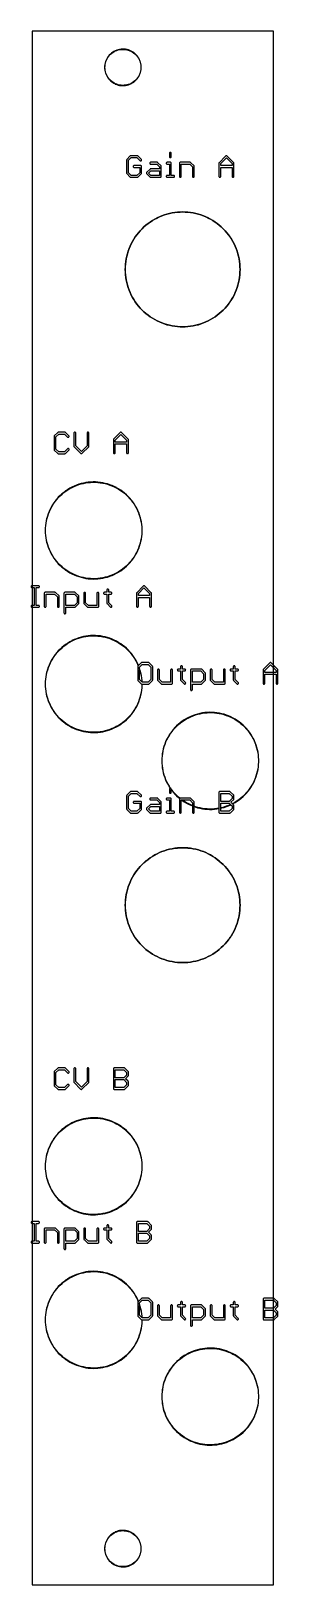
# Model space of a CAD drawing. Extents: x 4 to 25, y 9 to 138.
import ezdxf

# ---------------------------------------------------------------- set-up
doc = ezdxf.new("R2010")
doc.units = 0

msp = doc.modelspace()

# ---------------------------------------------------------------- linework, layer by layer
at = {"color": 5, "true_color": 0x0000ff}
msp.add_polyline3d([(24.57958, 9.25322, 0), (24.57958, 31.17595, 0), (24.5872, 31.17595, 0), (24.61074, 31.17968, 0), (24.63198, 31.19051, 0), (24.92062, 31.47915, 0), (24.93145, 31.50039, 0), (24.93518, 31.52394, 0), (24.93518, 31.79572, 0), (24.93145, 31.81926, 0), (24.92062, 31.8405, 0), (24.90376, 31.85736, 0), (24.69391, 32.06524, 0), (24.92062, 32.29195, 0), (24.93145, 32.31319, 0), (24.93518, 32.33674, 0), (24.93518, 32.60852, 0), (24.93145, 32.63206, 0), (24.92062, 32.6533, 0), (24.63198, 32.94194, 0), (24.61074, 32.95277, 0), (24.5872, 32.9565, 0), (24.57958, 32.9565, 0), (24.57958, 84.56675, 0), (24.78278, 84.56675, 0), (24.78278, 83.83015, 0), (24.7865, 83.80661, 0), (24.79733, 83.78537, 0), (24.81419, 83.76851, 0), (24.83543, 83.75767, 0), (24.85898, 83.75395, 0), (24.88252, 83.75767, 0), (24.90376, 83.76851, 0), (24.92062, 83.78537, 0), (24.93145, 83.80661, 0), (24.93518, 83.83015, 0), (24.93518, 84.91474, 0), (24.93145, 84.93828, 0), (24.92062, 84.95952, 0), (24.57958, 85.30056, 0), (24.57958, 137.75436, 0), (4.59994, 137.75436, 0), (4.59994, 91.8845, 0), (4.57199, 91.8845, 0), (4.54845, 91.88077, 0), (4.52721, 91.86994, 0), (4.51035, 91.85308, 0), (4.49952, 91.83184, 0), (4.49579, 91.8083, 0), (4.49952, 91.78475, 0), (4.51035, 91.76351, 0), (4.52721, 91.74665, 0), (4.54845, 91.73582, 0), (4.57199, 91.7321, 0), (4.59994, 91.7321, 0), (4.59994, 90.25635, 0), (4.57199, 90.25635, 0), (4.54845, 90.25263, 0), (4.52721, 90.2418, 0), (4.51035, 90.22494, 0), (4.49952, 90.2037, 0), (4.49579, 90.18015, 0), (4.49952, 90.15661, 0), (4.51035, 90.13537, 0), (4.52721, 90.11851, 0), (4.54845, 90.10768, 0), (4.57199, 90.10395, 0), (4.59994, 90.10395, 0), (4.59994, 39.3065, 0), (4.57199, 39.3065, 0), (4.54845, 39.30277, 0), (4.52721, 39.29193, 0), (4.51035, 39.27508, 0), (4.49952, 39.25383, 0), (4.49579, 39.2303, 0), (4.49952, 39.20675, 0), (4.51035, 39.18551, 0), (4.52721, 39.16865, 0), (4.54845, 39.15782, 0), (4.57199, 39.1541, 0), (4.59994, 39.1541, 0), (4.59994, 37.67836, 0), (4.57199, 37.67836, 0), (4.54845, 37.67463, 0), (4.52721, 37.6638, 0), (4.51035, 37.64694, 0), (4.49952, 37.6257, 0), (4.49579, 37.60216, 0), (4.49952, 37.5786, 0), (4.51035, 37.55737, 0), (4.52721, 37.5405, 0), (4.54845, 37.52968, 0), (4.57199, 37.52596, 0), (4.59994, 37.52596, 0), (4.59994, 9.25322, 0), (24.57958, 9.25322, 0)], close=True, dxfattribs=at)
at = {"color": 34, "true_color": 0x008000}
for points in [[(4.59994, 9.25322, 0), (24.57958, 9.25322, 0), (24.57958, 137.75436, 0), (4.59994, 137.75436, 0), (4.59994, 9.25322, 0)], [(11.94816, 136.26083, 0), (11.82624, 136.24305, 0), (11.82231, 136.24243, 0), (11.70293, 136.21449, 0), (11.58609, 136.17893, 0), (11.47179, 136.13321, 0), (11.46825, 136.1314, 0), (11.35903, 136.07552, 0), (11.25489, 136.01203, 0), (11.15837, 135.93837, 0), (11.06439, 135.85709, 0), (10.97522, 135.76792, 0), (10.89902, 135.67393, 0), (10.8279, 135.57488, 0), (10.7644, 135.4682, 0), (10.7626, 135.46466, 0), (10.7118, 135.3529, 0), (10.66608, 135.2386, 0), (10.63306, 135.12176, 0), (10.60766, 135.00237, 0), (10.60704, 134.99846, 0), (10.5918, 134.87654, 0), (10.58672, 134.75461, 0), (10.5918, 134.6327, 0), (10.60704, 134.51077, 0), (10.60766, 134.50684, 0), (10.63306, 134.38747, 0), (10.66608, 134.27063, 0), (10.7118, 134.15633, 0), (10.7626, 134.04457, 0), (10.7644, 134.04103, 0), (10.8279, 133.93435, 0), (10.89902, 133.83528, 0), (10.97522, 133.74131, 0), (10.97803, 133.73849, 0), (10.97805, 133.73848, 0), (11.06439, 133.65214, 0), (11.15837, 133.57086, 0), (11.25489, 133.4972, 0), (11.35903, 133.43369, 0), (11.46825, 133.37782, 0), (11.47179, 133.37602, 0), (11.58609, 133.3303, 0), (11.70293, 133.29473, 0), (11.82231, 133.26679, 0), (11.82624, 133.26618, 0), (11.94816, 133.2484, 0), (12.07008, 133.24078, 0), (12.19199, 133.24331, 0), (12.31392, 133.25602, 0), (12.31784, 133.25664, 0), (12.43976, 133.2795, 0), (12.5566, 133.30998, 0), (12.6709, 133.35316, 0), (12.78266, 133.40396, 0), (12.7862, 133.40575, 0), (12.89288, 133.46418, 0), (12.99448, 133.53276, 0), (13.091, 133.60896, 0), (13.1799, 133.69278, 0), (13.18271, 133.69559, 0), (13.26399, 133.78702, 0), (13.34019, 133.88355, 0), (13.40623, 133.98768, 0), (13.46211, 134.09691, 0), (13.46391, 134.10045, 0), (13.51471, 134.21221, 0), (13.55281, 134.32651, 0), (13.58329, 134.44589, 0), (13.60361, 134.56781, 0), (13.60424, 134.57173, 0), (13.6144, 134.69366, 0), (13.6144, 134.81557, 0), (13.60424, 134.9375, 0), (13.60361, 134.94142, 0), (13.58329, 135.06334, 0), (13.55281, 135.18271, 0), (13.51471, 135.29702, 0), (13.46391, 135.40878, 0), (13.46211, 135.41232, 0), (13.40623, 135.52153, 0), (13.34019, 135.62567, 0), (13.26399, 135.72219, 0), (13.18271, 135.81364, 0), (13.1799, 135.81645, 0), (13.091, 135.90027, 0), (12.99448, 135.97647, 0), (12.89288, 136.04505, 0), (12.7862, 136.10346, 0), (12.78266, 136.10526, 0), (12.6709, 136.15607, 0), (12.5566, 136.19925, 0), (12.43976, 136.22972, 0), (12.31784, 136.25259, 0), (12.31392, 136.25322, 0), (12.19199, 136.26592, 0), (12.07008, 136.26845, 0), (11.94816, 136.26083, 0)], [(12.31264, 133.28129, 0), (12.19199, 133.26871, 0), (12.07008, 133.26618, 0), (11.94816, 133.2738, 0), (11.82961, 133.29108, 0), (11.71078, 133.31889, 0), (11.59394, 133.35445, 0), (11.47974, 133.40013, 0), (11.37396, 133.45425, 0), (11.26982, 133.51775, 0), (11.1733, 133.59141, 0), (11.07939, 133.67262, 0), (10.99577, 133.75624, 0), (10.91957, 133.85022, 0), (10.84845, 133.94927, 0), (10.78576, 134.0546, 0), (10.73595, 134.16417, 0), (10.69023, 134.27848, 0), (10.65721, 134.39532, 0), (10.63215, 134.51312, 0), (10.6172, 134.6327, 0), (10.61212, 134.75461, 0), (10.6172, 134.87654, 0), (10.63215, 134.99611, 0), (10.65721, 135.11391, 0), (10.69023, 135.23075, 0), (10.73595, 135.34504, 0), (10.78578, 135.45466, 0), (10.84845, 135.55994, 0), (10.91957, 135.65901, 0), (10.99577, 135.75299, 0), (11.07932, 135.83654, 0), (11.1733, 135.91782, 0), (11.26982, 135.99148, 0), (11.37396, 136.05498, 0), (11.47974, 136.1091, 0), (11.59394, 136.15477, 0), (11.71078, 136.19034, 0), (11.82961, 136.21815, 0), (11.94816, 136.23543, 0), (12.07008, 136.24305, 0), (12.19199, 136.24052, 0), (12.31252, 136.22797, 0), (12.43191, 136.20558, 0), (12.54875, 136.17509, 0), (12.66305, 136.13192, 0), (12.77332, 136.0818, 0), (12.87795, 136.02449, 0), (12.97955, 135.95592, 0), (13.07607, 135.87972, 0), (13.1631, 135.79766, 0), (13.24344, 135.70727, 0), (13.31964, 135.61075, 0), (13.38568, 135.50661, 0), (13.43981, 135.40081, 0), (13.49056, 135.28917, 0), (13.52866, 135.17487, 0), (13.55914, 135.05549, 0), (13.57887, 134.93708, 0), (13.58899, 134.81557, 0), (13.58899, 134.69366, 0), (13.57887, 134.57215, 0), (13.55914, 134.45374, 0), (13.52866, 134.33436, 0), (13.49056, 134.22005, 0), (13.43985, 134.1085, 0), (13.38568, 134.00262, 0), (13.31964, 133.89848, 0), (13.24344, 133.80196, 0), (13.16304, 133.71151, 0), (13.07607, 133.62951, 0), (12.97955, 133.55331, 0), (12.87795, 133.48473, 0), (12.77332, 133.42743, 0), (12.66305, 133.37731, 0), (12.54875, 133.33412, 0), (12.43191, 133.30365, 0), (12.31264, 133.28129, 0)], [(13.63032, 125.96715, 0), (13.64115, 125.98839, 0), (13.64487, 126.01194, 0), (13.64487, 126.55296, 0), (13.64115, 126.5765, 0), (13.63032, 126.59774, 0), (13.61346, 126.6146, 0), (13.59222, 126.62543, 0), (13.56867, 126.62916, 0), (13.02512, 126.62916, 0), (13.00157, 126.62543, 0), (12.98033, 126.6146, 0), (12.96347, 126.59774, 0), (12.95264, 126.5765, 0), (12.94892, 126.55296, 0), (12.95264, 126.52941, 0), (12.96347, 126.50817, 0), (12.98033, 126.49131, 0), (13.00157, 126.48048, 0), (13.02512, 126.47676, 0), (13.49247, 126.47676, 0), (13.49247, 126.04216, 0), (13.26667, 125.81636, 0), (12.7861, 125.81636, 0), (12.5603, 126.04216, 0), (12.5603, 127.06629, 0), (12.78611, 127.2921, 0), (13.26666, 127.2921, 0), (13.52389, 127.03487, 0), (13.54513, 127.02404, 0), (13.56867, 127.02032, 0), (13.59222, 127.02404, 0), (13.61346, 127.03487, 0), (13.63032, 127.05173, 0), (13.64115, 127.07297, 0), (13.64487, 127.09652, 0), (13.64115, 127.12006, 0), (13.63032, 127.1413, 0), (13.34168, 127.42994, 0), (13.32044, 127.44077, 0), (13.2969, 127.4445, 0), (12.75588, 127.4445, 0), (12.73233, 127.44077, 0), (12.71109, 127.42994, 0), (12.42245, 127.1413, 0), (12.41162, 127.12006, 0), (12.4079, 127.09652, 0), (12.4079, 126.01194, 0), (12.41162, 125.98839, 0), (12.42245, 125.96715, 0), (12.71109, 125.67851, 0), (12.73233, 125.66768, 0), (12.75588, 125.66396, 0), (13.2969, 125.66396, 0), (13.32044, 125.66768, 0), (13.34168, 125.67851, 0), (13.63032, 125.96715, 0)], [(16.02994, 127.2921, 0), (16.05348, 127.29582, 0), (16.07472, 127.30665, 0), (16.09158, 127.32351, 0), (16.10241, 127.34475, 0), (16.10614, 127.3683, 0), (16.10614, 127.63754, 0), (16.10241, 127.66108, 0), (16.09158, 127.68232, 0), (16.07472, 127.69918, 0), (16.05348, 127.71001, 0), (16.02994, 127.71374, 0), (16.00639, 127.71001, 0), (15.98515, 127.69918, 0), (15.96829, 127.68232, 0), (15.95746, 127.66108, 0), (15.95374, 127.63754, 0), (15.95374, 127.3683, 0), (15.95746, 127.34475, 0), (15.96829, 127.32351, 0), (15.98515, 127.30665, 0), (16.00639, 127.29582, 0), (16.02994, 127.2921, 0)], [(20.71022, 127.42994, 0), (20.68898, 127.44077, 0), (20.66544, 127.4445, 0), (20.64189, 127.44077, 0), (20.62065, 127.42994, 0), (20.60379, 127.41308, 0), (20.06277, 126.86952, 0), (20.05193, 126.84828, 0), (20.04822, 126.82474, 0), (20.04822, 125.74016, 0), (20.05193, 125.71661, 0), (20.06277, 125.69537, 0), (20.07963, 125.67851, 0), (20.10087, 125.66768, 0), (20.12442, 125.66396, 0), (20.14796, 125.66768, 0), (20.1692, 125.67851, 0), (20.18606, 125.69537, 0), (20.19689, 125.71661, 0), (20.20062, 125.74016, 0), (20.20062, 126.47676, 0), (21.1328, 126.47676, 0), (21.1328, 125.74016, 0), (21.13652, 125.71661, 0), (21.14735, 125.69537, 0), (21.16421, 125.67851, 0), (21.18545, 125.66768, 0), (21.209, 125.66396, 0), (21.23254, 125.66768, 0), (21.25378, 125.67851, 0), (21.27064, 125.69537, 0), (21.28147, 125.71661, 0), (21.2852, 125.74016, 0), (21.2852, 126.82474, 0), (21.28147, 126.84828, 0), (21.27064, 126.86952, 0), (20.71022, 127.42994, 0)], [(21.1328, 126.62916, 0), (20.20062, 126.62916, 0), (20.20062, 126.79458, 0), (20.66558, 127.26172, 0), (21.1328, 126.7945, 0), (21.1328, 126.62916, 0)], [(14.39164, 126.90094, 0), (14.36809, 126.89721, 0), (14.34685, 126.88638, 0), (14.32999, 126.86952, 0), (14.31916, 126.84828, 0), (14.31543, 126.82474, 0), (14.31916, 126.80119, 0), (14.32999, 126.77995, 0), (14.34685, 126.76309, 0), (14.36809, 126.75226, 0), (14.39164, 126.74854, 0), (14.90467, 126.74854, 0), (15.12824, 126.52286, 0), (15.12824, 126.35991, 0), (14.39164, 126.35991, 0), (14.36809, 126.35619, 0), (14.34685, 126.34536, 0), (14.05821, 126.05672, 0), (14.04738, 126.03548, 0), (14.04365, 126.01194, 0), (14.04738, 125.98839, 0), (14.05821, 125.96715, 0), (14.34685, 125.67851, 0), (14.36809, 125.66768, 0), (14.39164, 125.66396, 0), (15.20444, 125.66396, 0), (15.22798, 125.66768, 0), (15.24922, 125.67851, 0), (15.26608, 125.69537, 0), (15.27691, 125.71661, 0), (15.28064, 125.74016, 0), (15.28064, 126.55296, 0), (15.27691, 126.5765, 0), (15.26608, 126.59774, 0), (14.99684, 126.86952, 0), (14.97998, 126.88638, 0), (14.95874, 126.89721, 0), (14.93519, 126.90094, 0), (14.39164, 126.90094, 0)], [(15.12824, 125.81636, 0), (14.42186, 125.81636, 0), (14.22629, 126.01194, 0), (14.42186, 126.20751, 0), (15.12824, 126.20751, 0), (15.12824, 125.81636, 0)], [(15.75815, 126.90094, 0), (15.73461, 126.89721, 0), (15.71337, 126.88638, 0), (15.69651, 126.86952, 0), (15.68568, 126.84828, 0), (15.68195, 126.82474, 0), (15.68568, 126.80119, 0), (15.69651, 126.77995, 0), (15.71337, 126.76309, 0), (15.73461, 126.75226, 0), (15.75815, 126.74854, 0), (15.95374, 126.74854, 0), (15.95374, 125.81636, 0), (15.75815, 125.81636, 0), (15.73461, 125.81263, 0), (15.71337, 125.8018, 0), (15.69651, 125.78494, 0), (15.68568, 125.7637, 0), (15.68195, 125.74016, 0), (15.68568, 125.71661, 0), (15.69651, 125.69537, 0), (15.71337, 125.67851, 0), (15.73461, 125.66768, 0), (15.75815, 125.66396, 0), (16.29918, 125.66396, 0), (16.32272, 125.66768, 0), (16.34396, 125.67851, 0), (16.36082, 125.69537, 0), (16.37165, 125.71661, 0), (16.37538, 125.74016, 0), (16.37165, 125.7637, 0), (16.36082, 125.78494, 0), (16.34396, 125.8018, 0), (16.32272, 125.81263, 0), (16.29918, 125.81636, 0), (16.10614, 125.81636, 0), (16.10614, 126.82474, 0), (16.10241, 126.84828, 0), (16.09158, 126.86952, 0), (16.07472, 126.88638, 0), (16.05348, 126.89721, 0), (16.02994, 126.90094, 0), (15.75815, 126.90094, 0)], [(16.85034, 126.90094, 0), (16.8268, 126.89721, 0), (16.80557, 126.88638, 0), (16.7887, 126.86952, 0), (16.77788, 126.84828, 0), (16.77414, 126.82474, 0), (16.77414, 125.74016, 0), (16.77788, 125.71661, 0), (16.7887, 125.69537, 0), (16.80557, 125.67851, 0), (16.8268, 125.66768, 0), (16.85034, 125.66396, 0), (16.8739, 125.66768, 0), (16.89514, 125.67851, 0), (16.912, 125.69537, 0), (16.92283, 125.71661, 0), (16.92655, 125.74016, 0), (16.92655, 126.74854, 0), (17.63292, 126.74854, 0), (17.85873, 126.52272, 0), (17.85873, 125.74016, 0), (17.86245, 125.71661, 0), (17.87329, 125.69537, 0), (17.89014, 125.67851, 0), (17.91139, 125.66768, 0), (17.93493, 125.66396, 0), (17.95848, 125.66768, 0), (17.97972, 125.67851, 0), (17.99658, 125.69537, 0), (18.00741, 125.71661, 0), (18.01113, 125.74016, 0), (18.01113, 126.55296, 0), (18.00741, 126.5765, 0), (17.99658, 126.59774, 0), (17.70794, 126.88638, 0), (17.68669, 126.89721, 0), (17.66315, 126.90094, 0), (16.85034, 126.90094, 0)], [(16.82749, 122.78995, 0), (16.60652, 122.7747, 0), (16.3906, 122.74931, 0), (16.39022, 122.74924, 0), (16.17177, 122.71368, 0), (15.95842, 122.66796, 0), (15.74506, 122.61462, 0), (15.53678, 122.54858, 0), (15.3285, 122.47492, 0), (15.12784, 122.3911, 0), (14.92718, 122.29712, 0), (14.92683, 122.29694, 0), (14.73379, 122.19534, 0), (14.54583, 122.08358, 0), (14.36041, 121.9642, 0), (14.18261, 121.83466, 0), (14.00989, 121.70004, 0), (13.84479, 121.55526, 0), (13.68731, 121.40286, 0), (13.68703, 121.40258, 0), (13.53463, 121.2451, 0), (13.38985, 121.08, 0), (13.25523, 120.90728, 0), (13.12569, 120.72948, 0), (13.00631, 120.54406, 0), (12.89455, 120.3561, 0), (12.89437, 120.35575, 0), (12.79295, 120.16306, 0), (12.79277, 120.16271, 0), (12.69879, 119.96205, 0), (12.61497, 119.76139, 0), (12.54131, 119.55311, 0), (12.47527, 119.34483, 0), (12.42193, 119.13147, 0), (12.37621, 118.91811, 0), (12.34065, 118.69967, 0), (12.34059, 118.69927, 0), (12.31519, 118.48337, 0), (12.29995, 118.26239, 0), (12.29487, 118.04396, 0), (12.29995, 117.82551, 0), (12.31519, 117.60453, 0), (12.34059, 117.38864, 0), (12.34065, 117.38824, 0), (12.37621, 117.1698, 0), (12.42193, 116.95644, 0), (12.47527, 116.74308, 0), (12.54131, 116.5348, 0), (12.61497, 116.32652, 0), (12.69879, 116.12586, 0), (12.79277, 115.9252, 0), (12.79295, 115.92485, 0), (12.89455, 115.73181, 0), (13.00631, 115.54385, 0), (13.12569, 115.35843, 0), (13.25523, 115.18063, 0), (13.38985, 115.00791, 0), (13.53463, 114.84281, 0), (13.68703, 114.68533, 0), (13.68731, 114.68505, 0), (13.84479, 114.53265, 0), (14.00989, 114.38787, 0), (14.18261, 114.25325, 0), (14.36041, 114.12371, 0), (14.54583, 114.00433, 0), (14.73379, 113.89257, 0), (14.92683, 113.79097, 0), (14.92718, 113.79079, 0), (15.12784, 113.69681, 0), (15.3285, 113.61299, 0), (15.53678, 113.53933, 0), (15.74506, 113.47329, 0), (15.95842, 113.41995, 0), (16.17177, 113.37423, 0), (16.17218, 113.37416, 0), (16.17219, 113.37416, 0), (16.39022, 113.33867, 0), (16.3906, 113.3386, 0), (16.60652, 113.3132, 0), (16.82749, 113.29797, 0), (17.04592, 113.29288, 0), (17.26438, 113.29797, 0), (17.48536, 113.3132, 0), (17.70125, 113.3386, 0), (17.70165, 113.33867, 0), (17.91968, 113.37416, 0), (17.9197, 113.37416, 0), (17.92008, 113.37423, 0), (18.13345, 113.41995, 0), (18.34681, 113.47329, 0), (18.55509, 113.53933, 0), (18.76336, 113.61299, 0), (18.96403, 113.69681, 0), (19.16469, 113.79079, 0), (19.16504, 113.79097, 0), (19.35808, 113.89257, 0), (19.54604, 114.00433, 0), (19.73145, 114.12371, 0), (19.90926, 114.25325, 0), (20.08198, 114.38787, 0), (20.24708, 114.53265, 0), (20.40456, 114.68505, 0), (20.40484, 114.68533, 0), (20.55724, 114.84281, 0), (20.70202, 115.00791, 0), (20.83664, 115.18063, 0), (20.96618, 115.35843, 0), (21.08556, 115.54385, 0), (21.19732, 115.73181, 0), (21.29892, 115.92485, 0), (21.2991, 115.9252, 0), (21.39308, 116.12586, 0), (21.4769, 116.32652, 0), (21.55056, 116.5348, 0), (21.6166, 116.74308, 0), (21.66994, 116.95644, 0), (21.71566, 117.1698, 0), (21.75122, 117.38824, 0), (21.75129, 117.38864, 0), (21.77669, 117.60453, 0), (21.79193, 117.82551, 0), (21.79701, 118.04396, 0), (21.79193, 118.26239, 0), (21.77669, 118.48337, 0), (21.75129, 118.69927, 0), (21.75122, 118.69967, 0), (21.71573, 118.9177, 0), (21.71573, 118.91771, 0), (21.71566, 118.91811, 0), (21.66994, 119.13147, 0), (21.6166, 119.34483, 0), (21.55056, 119.55311, 0), (21.4769, 119.76139, 0), (21.39308, 119.96205, 0), (21.2991, 120.16271, 0), (21.29892, 120.16306, 0), (21.1975, 120.35575, 0), (21.19732, 120.3561, 0), (21.08556, 120.54406, 0), (20.96618, 120.72948, 0), (20.83664, 120.90728, 0), (20.70202, 121.08, 0), (20.55724, 121.2451, 0), (20.40484, 121.40258, 0), (20.40456, 121.40286, 0), (20.24708, 121.55526, 0), (20.08198, 121.70004, 0), (19.90926, 121.83466, 0), (19.73145, 121.9642, 0), (19.54604, 122.08358, 0), (19.35808, 122.19534, 0), (19.16504, 122.29694, 0), (19.16469, 122.29712, 0), (18.96403, 122.3911, 0), (18.76336, 122.47492, 0), (18.55509, 122.54858, 0), (18.34681, 122.61462, 0), (18.13345, 122.66796, 0), (17.92008, 122.71368, 0), (17.70165, 122.74924, 0), (17.70125, 122.74931, 0), (17.48536, 122.7747, 0), (17.26438, 122.78995, 0), (17.04592, 122.79502, 0), (16.82749, 122.78995, 0)], [(17.48536, 113.31575, 0), (17.26438, 113.30051, 0), (17.04592, 113.29543, 0), (16.82749, 113.30051, 0), (16.60652, 113.31575, 0), (16.3906, 113.34115, 0), (16.17257, 113.37664, 0), (15.95921, 113.42236, 0), (15.74585, 113.4757, 0), (15.53757, 113.54174, 0), (15.32929, 113.6154, 0), (15.12863, 113.69922, 0), (14.92804, 113.79317, 0), (14.73528, 113.89462, 0), (14.54732, 114.00638, 0), (14.3619, 114.12576, 0), (14.1841, 114.2553, 0), (14.01138, 114.38992, 0), (13.84628, 114.5347, 0), (13.68894, 114.68696, 0), (13.53668, 114.8443, 0), (13.3919, 115.0094, 0), (13.25728, 115.18212, 0), (13.12774, 115.35992, 0), (13.00836, 115.54534, 0), (12.8966, 115.7333, 0), (12.79518, 115.92599, 0), (12.7012, 116.12665, 0), (12.61738, 116.32731, 0), (12.54372, 116.53559, 0), (12.47768, 116.74387, 0), (12.42434, 116.95723, 0), (12.37862, 117.17059, 0), (12.34312, 117.38864, 0), (12.31773, 117.60453, 0), (12.30248, 117.82551, 0), (12.29741, 118.04396, 0), (12.30248, 118.26239, 0), (12.31773, 118.48337, 0), (12.34311, 118.69919, 0), (12.37862, 118.91732, 0), (12.42434, 119.13068, 0), (12.47768, 119.34404, 0), (12.54372, 119.55232, 0), (12.61738, 119.7606, 0), (12.7012, 119.96126, 0), (12.79515, 120.16185, 0), (12.8966, 120.35461, 0), (13.00836, 120.54257, 0), (13.12774, 120.72799, 0), (13.25728, 120.90579, 0), (13.3919, 121.07851, 0), (13.53668, 121.24361, 0), (13.68894, 121.40095, 0), (13.84628, 121.55321, 0), (14.01138, 121.69799, 0), (14.1841, 121.83261, 0), (14.3619, 121.96215, 0), (14.54732, 122.08153, 0), (14.73528, 122.19329, 0), (14.92804, 122.29474, 0), (15.12863, 122.38869, 0), (15.32929, 122.47251, 0), (15.53757, 122.54617, 0), (15.74585, 122.61221, 0), (15.95921, 122.66555, 0), (16.17257, 122.71127, 0), (16.39075, 122.74679, 0), (16.60652, 122.77216, 0), (16.82749, 122.78741, 0), (17.04592, 122.79248, 0), (17.26438, 122.78741, 0), (17.48536, 122.77216, 0), (17.70114, 122.74678, 0), (17.9193, 122.71127, 0), (18.13266, 122.66555, 0), (18.34602, 122.61221, 0), (18.5543, 122.54617, 0), (18.76258, 122.47251, 0), (18.96324, 122.38869, 0), (19.16383, 122.29474, 0), (19.35659, 122.19329, 0), (19.54455, 122.08153, 0), (19.72997, 121.96215, 0), (19.90777, 121.83261, 0), (20.08049, 121.69799, 0), (20.24559, 121.55321, 0), (20.40293, 121.40095, 0), (20.55519, 121.24361, 0), (20.69997, 121.07851, 0), (20.83458, 120.90579, 0), (20.96413, 120.72799, 0), (21.08351, 120.54257, 0), (21.19527, 120.35461, 0), (21.29672, 120.16185, 0), (21.39067, 119.96126, 0), (21.47449, 119.7606, 0), (21.54815, 119.55232, 0), (21.61419, 119.34404, 0), (21.66753, 119.13068, 0), (21.71325, 118.91732, 0), (21.74874, 118.69929, 0), (21.74874, 118.69927, 0), (21.77414, 118.48337, 0), (21.78938, 118.26239, 0), (21.79446, 118.04396, 0), (21.78938, 117.82551, 0), (21.77414, 117.60453, 0), (21.74874, 117.38864, 0), (21.74874, 117.38862, 0), (21.71325, 117.17059, 0), (21.66753, 116.95723, 0), (21.61419, 116.74387, 0), (21.54815, 116.53559, 0), (21.47449, 116.32731, 0), (21.39067, 116.12665, 0), (21.29669, 115.92599, 0), (21.19527, 115.7333, 0), (21.08351, 115.54534, 0), (20.96413, 115.35992, 0), (20.83458, 115.18212, 0), (20.69997, 115.0094, 0), (20.55519, 114.8443, 0), (20.40293, 114.68696, 0), (20.24559, 114.5347, 0), (20.08049, 114.38992, 0), (19.90777, 114.2553, 0), (19.72997, 114.12576, 0), (19.54455, 114.00638, 0), (19.35659, 113.89462, 0), (19.16383, 113.79317, 0), (18.96324, 113.69922, 0), (18.76258, 113.6154, 0), (18.5543, 113.54174, 0), (18.34602, 113.4757, 0), (18.13266, 113.42236, 0), (17.9193, 113.37664, 0), (17.70127, 113.34115, 0), (17.70125, 113.34115, 0), (17.48536, 113.31575, 0)], [(6.75386, 104.58449, 0), (6.73031, 104.58077, 0), (6.70907, 104.56994, 0), (6.42043, 104.2813, 0), (6.4096, 104.26006, 0), (6.40587, 104.23651, 0), (6.40587, 103.15193, 0), (6.4096, 103.12839, 0), (6.42043, 103.10715, 0), (6.70907, 102.81851, 0), (6.73031, 102.80768, 0), (6.75386, 102.80395, 0), (7.29488, 102.80395, 0), (7.31842, 102.80768, 0), (7.33966, 102.81851, 0), (7.6283, 103.10715, 0), (7.63913, 103.12839, 0), (7.64286, 103.15193, 0), (7.63913, 103.17548, 0), (7.6283, 103.19672, 0), (7.61144, 103.21358, 0), (7.5902, 103.22441, 0), (7.56666, 103.22813, 0), (7.54311, 103.22441, 0), (7.52187, 103.21358, 0), (7.26464, 102.95635, 0), (6.78409, 102.95635, 0), (6.55827, 103.18217, 0), (6.55827, 104.20628, 0), (6.78408, 104.43209, 0), (7.26465, 104.43209, 0), (7.52187, 104.17487, 0), (7.54311, 104.16404, 0), (7.56666, 104.16031, 0), (7.5902, 104.16404, 0), (7.61144, 104.17487, 0), (7.6283, 104.19173, 0), (7.63913, 104.21297, 0), (7.64286, 104.23651, 0), (7.63913, 104.26006, 0), (7.6283, 104.2813, 0), (7.33966, 104.56994, 0), (7.31842, 104.58077, 0), (7.29488, 104.58449, 0), (6.75386, 104.58449, 0)], [(8.6614, 102.80395, 0), (8.68493, 102.80768, 0), (8.70618, 102.81851, 0), (9.2666, 103.37893, 0), (9.27743, 103.40017, 0), (9.28116, 103.42371, 0), (9.28116, 104.50829, 0), (9.27743, 104.53184, 0), (9.2666, 104.55308, 0), (9.24973, 104.56994, 0), (9.2285, 104.58077, 0), (9.20496, 104.58449, 0), (9.18141, 104.58077, 0), (9.16017, 104.56994, 0), (9.14331, 104.55308, 0), (9.13247, 104.53184, 0), (9.12876, 104.50829, 0), (9.12876, 103.45395, 0), (8.66153, 102.98672, 0), (8.19657, 103.45388, 0), (8.19657, 104.50829, 0), (8.19285, 104.53184, 0), (8.18202, 104.55308, 0), (8.16516, 104.56994, 0), (8.14392, 104.58077, 0), (8.12037, 104.58449, 0), (8.09683, 104.58077, 0), (8.07559, 104.56994, 0), (8.05873, 104.55308, 0), (8.0479, 104.53184, 0), (8.04416, 104.50829, 0), (8.04416, 103.42371, 0), (8.0479, 103.40017, 0), (8.05873, 103.37893, 0), (8.59975, 102.83537, 0), (8.61661, 102.81851, 0), (8.63785, 102.80768, 0), (8.6614, 102.80395, 0)], [(11.98024, 104.56994, 0), (11.959, 104.58077, 0), (11.93546, 104.58449, 0), (11.91191, 104.58077, 0), (11.89067, 104.56994, 0), (11.87381, 104.55308, 0), (11.33279, 104.00952, 0), (11.32196, 103.98828, 0), (11.31824, 103.96474, 0), (11.31824, 102.88015, 0), (11.32196, 102.85661, 0), (11.33279, 102.83537, 0), (11.34965, 102.81851, 0), (11.37089, 102.80768, 0), (11.39444, 102.80395, 0), (11.41798, 102.80768, 0), (11.43922, 102.81851, 0), (11.45608, 102.83537, 0), (11.46691, 102.85661, 0), (11.47064, 102.88015, 0), (11.47064, 103.61675, 0), (12.40282, 103.61675, 0), (12.40282, 102.88015, 0), (12.40654, 102.85661, 0), (12.41737, 102.83537, 0), (12.43423, 102.81851, 0), (12.45547, 102.80768, 0), (12.47902, 102.80395, 0), (12.50256, 102.80768, 0), (12.5238, 102.81851, 0), (12.54066, 102.83537, 0), (12.55149, 102.85661, 0), (12.55522, 102.88015, 0), (12.55522, 103.96474, 0), (12.55149, 103.98828, 0), (12.54066, 104.00952, 0), (11.98024, 104.56994, 0)], [(12.40282, 103.76915, 0), (11.47064, 103.76915, 0), (11.47064, 103.93458, 0), (11.9356, 104.40172, 0), (12.40282, 103.9345, 0), (12.40282, 103.76915, 0)], [(9.42847, 100.45953, 0), (9.22782, 100.44175, 0), (9.02969, 100.41381, 0), (9.02577, 100.41319, 0), (8.82765, 100.37509, 0), (8.63207, 100.32683, 0), (8.43903, 100.27095, 0), (8.25107, 100.20491, 0), (8.06311, 100.12871, 0), (7.88277, 100.04235, 0), (7.87923, 100.04055, 0), (7.70143, 99.94657, 0), (7.52871, 99.84243, 0), (7.36107, 99.73067, 0), (7.20105, 99.60875, 0), (7.04611, 99.48175, 0), (6.89625, 99.34459, 0), (6.89344, 99.34178, 0), (6.75374, 99.19954, 0), (6.61912, 99.04968, 0), (6.49212, 98.8922, 0), (6.37528, 98.72964, 0), (6.26606, 98.562, 0), (6.16446, 98.38928, 0), (6.07048, 98.20894, 0), (6.06868, 98.2054, 0), (5.9874, 98.02252, 0), (5.9112, 97.8371, 0), (5.8477, 97.6466, 0), (5.79182, 97.45356, 0), (5.74864, 97.25798, 0), (5.71308, 97.05986, 0), (5.71246, 97.05594, 0), (5.68706, 96.85528, 0), (5.67182, 96.65462, 0), (5.66674, 96.45396, 0), (5.67182, 96.2533, 0), (5.68706, 96.05264, 0), (5.71246, 95.85197, 0), (5.71308, 95.84805, 0), (5.74864, 95.64993, 0), (5.79182, 95.45435, 0), (5.8477, 95.26131, 0), (5.9112, 95.07081, 0), (5.9874, 94.88539, 0), (6.06868, 94.70251, 0), (6.07048, 94.69897, 0), (6.16446, 94.51863, 0), (6.26606, 94.34591, 0), (6.37528, 94.17827, 0), (6.49212, 94.01571, 0), (6.61912, 93.85823, 0), (6.75374, 93.70837, 0), (6.89344, 93.56613, 0), (6.89625, 93.56332, 0), (7.04611, 93.42616, 0), (7.20105, 93.29916, 0), (7.36107, 93.17724, 0), (7.52871, 93.06548, 0), (7.70143, 92.96134, 0), (7.87923, 92.86736, 0), (7.88277, 92.86556, 0), (8.06311, 92.7792, 0), (8.25107, 92.703, 0), (8.43903, 92.63696, 0), (8.63207, 92.58108, 0), (8.82765, 92.53282, 0), (9.02577, 92.49472, 0), (9.02969, 92.4941, 0), (9.22782, 92.46615, 0), (9.42847, 92.44838, 0), (9.62914, 92.44076, 0), (9.8298, 92.4433, 0), (10.03045, 92.45599, 0), (10.2311, 92.47886, 0), (10.23504, 92.47948, 0), (10.43316, 92.5125, 0), (10.62874, 92.55568, 0), (10.82432, 92.60648, 0), (11.01482, 92.66998, 0), (11.20278, 92.7411, 0), (11.3882, 92.82238, 0), (11.566, 92.91128, 0), (11.56954, 92.91308, 0), (11.7448, 93.01214, 0), (11.91498, 93.12136, 0), (12.08008, 93.2382, 0), (12.23756, 93.36012, 0), (12.38996, 93.4922, 0), (12.53474, 93.6319, 0), (12.53755, 93.63471, 0), (12.67471, 93.78203, 0), (12.80425, 93.93443, 0), (12.92617, 94.09445, 0), (13.04047, 94.25955, 0), (13.14715, 94.43227, 0), (13.24367, 94.60753, 0), (13.24547, 94.61107, 0), (13.33183, 94.79141, 0), (13.41057, 94.97683, 0), (13.48169, 95.16733, 0), (13.54011, 95.35783, 0), (13.59091, 95.55341, 0), (13.63155, 95.74899, 0), (13.63218, 95.75291, 0), (13.66266, 95.95357, 0), (13.68298, 96.1517, 0), (13.69314, 96.35235, 0), (13.69314, 96.55556, 0), (13.68298, 96.75622, 0), (13.66266, 96.95433, 0), (13.63218, 97.155, 0), (13.63155, 97.15892, 0), (13.59091, 97.3545, 0), (13.54011, 97.55008, 0), (13.48169, 97.74058, 0), (13.41057, 97.93108, 0), (13.33183, 98.1165, 0), (13.24547, 98.29684, 0), (13.24367, 98.30038, 0), (13.14715, 98.47564, 0), (13.04047, 98.64836, 0), (12.92617, 98.81346, 0), (12.80425, 98.97348, 0), (12.67471, 99.12588, 0), (12.53755, 99.2732, 0), (12.53474, 99.27601, 0), (12.38996, 99.41571, 0), (12.23756, 99.54779, 0), (12.08008, 99.66971, 0), (11.91498, 99.78655, 0), (11.7448, 99.89577, 0), (11.56954, 99.99483, 0), (11.566, 99.99663, 0), (11.3882, 100.08553, 0), (11.20278, 100.16681, 0), (11.01482, 100.23793, 0), (10.82432, 100.30143, 0), (10.62874, 100.35223, 0), (10.43316, 100.39541, 0), (10.23504, 100.42843, 0), (10.2311, 100.42905, 0), (10.03045, 100.45191, 0), (9.8298, 100.46462, 0), (9.62914, 100.46716, 0), (9.42847, 100.45953, 0)], [(10.03045, 92.48139, 0), (9.8298, 92.4687, 0), (9.62914, 92.46615, 0), (9.42847, 92.47378, 0), (9.22782, 92.49155, 0), (9.03214, 92.51915, 0), (8.8355, 92.55697, 0), (8.63992, 92.60523, 0), (8.44688, 92.66111, 0), (8.25892, 92.72715, 0), (8.07096, 92.80335, 0), (7.89205, 92.88902, 0), (7.71636, 92.98189, 0), (7.54364, 93.08603, 0), (7.376, 93.19779, 0), (7.21598, 93.31971, 0), (7.06104, 93.44671, 0), (6.91168, 93.58342, 0), (6.77429, 93.7233, 0), (6.63967, 93.87316, 0), (6.51267, 94.03064, 0), (6.39583, 94.1932, 0), (6.28661, 94.36084, 0), (6.18501, 94.53356, 0), (6.09257, 94.71094, 0), (6.01155, 94.89324, 0), (5.93535, 95.07866, 0), (5.87185, 95.26916, 0), (5.81597, 95.4622, 0), (5.77279, 95.65778, 0), (5.73768, 95.8534, 0), (5.71245, 96.05264, 0), (5.69722, 96.2533, 0), (5.69213, 96.45396, 0), (5.69722, 96.65462, 0), (5.71245, 96.85528, 0), (5.73768, 97.05451, 0), (5.77279, 97.25013, 0), (5.81597, 97.44571, 0), (5.87185, 97.63875, 0), (5.93535, 97.82925, 0), (6.01155, 98.01467, 0), (6.09257, 98.19697, 0), (6.18501, 98.37435, 0), (6.28661, 98.54707, 0), (6.39583, 98.71471, 0), (6.51267, 98.87727, 0), (6.63967, 99.03475, 0), (6.77429, 99.18461, 0), (6.91168, 99.32449, 0), (7.06104, 99.4612, 0), (7.21598, 99.5882, 0), (7.376, 99.71012, 0), (7.54364, 99.82188, 0), (7.71636, 99.92602, 0), (7.89205, 100.01889, 0), (8.07096, 100.10456, 0), (8.25892, 100.18076, 0), (8.44688, 100.2468, 0), (8.63992, 100.30268, 0), (8.8355, 100.35094, 0), (9.03234, 100.38879, 0), (9.22782, 100.41636, 0), (9.42847, 100.43414, 0), (9.62914, 100.44176, 0), (9.8298, 100.43922, 0), (10.03045, 100.42652, 0), (10.23069, 100.4037, 0), (10.42531, 100.37126, 0), (10.62089, 100.32808, 0), (10.81647, 100.27728, 0), (11.00697, 100.21378, 0), (11.19493, 100.14266, 0), (11.38035, 100.06138, 0), (11.55507, 99.97402, 0), (11.72987, 99.87522, 0), (11.90005, 99.766, 0), (12.06515, 99.64916, 0), (12.22263, 99.52724, 0), (12.37503, 99.39516, 0), (12.5179, 99.2573, 0), (12.65416, 99.11095, 0), (12.7837, 98.95855, 0), (12.90562, 98.79853, 0), (13.01992, 98.63343, 0), (13.1266, 98.46071, 0), (13.22232, 98.28691, 0), (13.30768, 98.10865, 0), (13.38642, 97.92323, 0), (13.45754, 97.73273, 0), (13.51596, 97.54223, 0), (13.56676, 97.34665, 0), (13.60728, 97.15166, 0), (13.63725, 96.95433, 0), (13.65758, 96.75622, 0), (13.66773, 96.55556, 0), (13.66773, 96.35235, 0), (13.65758, 96.1517, 0), (13.63725, 95.95357, 0), (13.60728, 95.75625, 0), (13.56676, 95.56126, 0), (13.51596, 95.36568, 0), (13.45754, 95.17518, 0), (13.38642, 94.98468, 0), (13.30768, 94.79926, 0), (13.22232, 94.621, 0), (13.1266, 94.4472, 0), (13.01992, 94.27448, 0), (12.90562, 94.10938, 0), (12.7837, 93.94936, 0), (12.65416, 93.79696, 0), (12.5179, 93.65061, 0), (12.37503, 93.51275, 0), (12.22263, 93.38067, 0), (12.06515, 93.25875, 0), (11.90005, 93.14191, 0), (11.72987, 93.03269, 0), (11.55507, 92.93389, 0), (11.38035, 92.84653, 0), (11.19493, 92.76525, 0), (11.00697, 92.69413, 0), (10.81647, 92.63063, 0), (10.62089, 92.57983, 0), (10.42531, 92.53665, 0), (10.2305, 92.50418, 0), (10.03045, 92.48139, 0)], [(4.57199, 91.8845, 0), (4.54845, 91.88077, 0), (4.52721, 91.86994, 0), (4.51035, 91.85308, 0), (4.49952, 91.83184, 0), (4.49579, 91.8083, 0), (4.49952, 91.78475, 0), (4.51035, 91.76351, 0), (4.52721, 91.74665, 0), (4.54845, 91.73582, 0), (4.57199, 91.7321, 0), (4.76757, 91.7321, 0), (4.76757, 90.25635, 0), (4.57199, 90.25635, 0), (4.54845, 90.25263, 0), (4.52721, 90.2418, 0), (4.51035, 90.22494, 0), (4.49952, 90.2037, 0), (4.49579, 90.18015, 0), (4.49952, 90.15661, 0), (4.51035, 90.13537, 0), (4.52721, 90.11851, 0), (4.54845, 90.10768, 0), (4.57199, 90.10395, 0), (5.11555, 90.10395, 0), (5.1391, 90.10768, 0), (5.16033, 90.11851, 0), (5.1772, 90.13537, 0), (5.18803, 90.15661, 0), (5.19175, 90.18015, 0), (5.18803, 90.2037, 0), (5.1772, 90.22494, 0), (5.16033, 90.2418, 0), (5.1391, 90.25263, 0), (5.11555, 90.25635, 0), (4.91998, 90.25635, 0), (4.91998, 91.7321, 0), (5.11555, 91.7321, 0), (5.1391, 91.73582, 0), (5.16033, 91.74665, 0), (5.1772, 91.76351, 0), (5.18803, 91.78475, 0), (5.19175, 91.8083, 0), (5.18803, 91.83184, 0), (5.1772, 91.85308, 0), (5.16033, 91.86994, 0), (5.1391, 91.88077, 0), (5.11555, 91.8845, 0), (4.57199, 91.8845, 0)], [(5.6642, 91.34094, 0), (5.64065, 91.33721, 0), (5.61941, 91.32638, 0), (5.60255, 91.30952, 0), (5.59172, 91.28828, 0), (5.588, 91.26474, 0), (5.588, 90.18015, 0), (5.59172, 90.15661, 0), (5.60255, 90.13537, 0), (5.61941, 90.11851, 0), (5.64065, 90.10768, 0), (5.6642, 90.10395, 0), (5.68774, 90.10768, 0), (5.70898, 90.11851, 0), (5.72584, 90.13537, 0), (5.73667, 90.15661, 0), (5.7404, 90.18015, 0), (5.7404, 91.18854, 0), (6.44676, 91.18854, 0), (6.67257, 90.96273, 0), (6.67257, 90.18015, 0), (6.6763, 90.15661, 0), (6.68713, 90.13537, 0), (6.70399, 90.11851, 0), (6.72523, 90.10768, 0), (6.74877, 90.10395, 0), (6.77232, 90.10768, 0), (6.79356, 90.11851, 0), (6.81042, 90.13537, 0), (6.82125, 90.15661, 0), (6.82497, 90.18015, 0), (6.82497, 90.99296, 0), (6.82125, 91.0165, 0), (6.81042, 91.03774, 0), (6.52178, 91.32638, 0), (6.50054, 91.33721, 0), (6.477, 91.34094, 0), (5.6642, 91.34094, 0)], [(8.13884, 90.10768, 0), (8.16008, 90.11851, 0), (8.17694, 90.13537, 0), (8.44618, 90.40715, 0), (8.45701, 90.42839, 0), (8.46074, 90.45194, 0), (8.46074, 90.99296, 0), (8.45701, 91.0165, 0), (8.44618, 91.03774, 0), (8.17694, 91.30952, 0), (8.16008, 91.32638, 0), (8.13884, 91.33721, 0), (8.1153, 91.34094, 0), (7.29996, 91.34094, 0), (7.27641, 91.33721, 0), (7.25517, 91.32638, 0), (7.23831, 91.30952, 0), (7.22748, 91.28828, 0), (7.22376, 91.26474, 0), (7.22376, 89.63914, 0), (7.22748, 89.61559, 0), (7.23831, 89.59435, 0), (7.25517, 89.57749, 0), (7.27641, 89.56666, 0), (7.29996, 89.56294, 0), (7.3235, 89.56666, 0), (7.34474, 89.57749, 0), (7.3616, 89.59435, 0), (7.37243, 89.61559, 0), (7.37616, 89.63914, 0), (7.37616, 90.10395, 0), (8.1153, 90.10395, 0), (8.13884, 90.10768, 0)], [(9.14837, 90.13539, 0), (9.14838, 90.13537, 0), (9.16525, 90.11851, 0), (9.18648, 90.10768, 0), (9.21003, 90.10395, 0), (10.02284, 90.10395, 0), (10.04637, 90.10768, 0), (10.06762, 90.11851, 0), (10.08447, 90.13537, 0), (10.09531, 90.15661, 0), (10.09904, 90.18015, 0), (10.09904, 91.26474, 0), (10.09531, 91.28828, 0), (10.08447, 91.30952, 0), (10.06762, 91.32638, 0), (10.04637, 91.33721, 0), (10.02284, 91.34094, 0), (9.99929, 91.33721, 0), (9.97805, 91.32638, 0), (9.96119, 91.30952, 0), (9.95036, 91.28828, 0), (9.94664, 91.26474, 0), (9.94664, 90.25635, 0), (9.24027, 90.25635, 0), (9.01446, 90.48216, 0), (9.01446, 91.26474, 0), (9.01073, 91.28828, 0), (8.9999, 91.30952, 0), (8.98304, 91.32638, 0), (8.9618, 91.33721, 0), (8.93826, 91.34094, 0), (8.91471, 91.33721, 0), (8.89347, 91.32638, 0), (8.87661, 91.30952, 0), (8.86578, 91.28828, 0), (8.86206, 91.26474, 0), (8.86206, 90.45194, 0), (8.86578, 90.42839, 0), (8.87661, 90.40715, 0), (9.14837, 90.13539, 0)], [(11.07279, 90.11851, 0), (11.09403, 90.10768, 0), (11.11757, 90.10395, 0), (11.14112, 90.10768, 0), (11.16236, 90.11851, 0), (11.17922, 90.13537, 0), (11.19005, 90.15661, 0), (11.19377, 90.18015, 0), (11.19005, 90.2037, 0), (11.17922, 90.22494, 0), (10.92199, 90.48217, 0), (10.92199, 91.18854, 0), (11.11757, 91.18854, 0), (11.14112, 91.19226, 0), (11.16236, 91.20309, 0), (11.17922, 91.21995, 0), (11.19005, 91.24119, 0), (11.19377, 91.26474, 0), (11.19005, 91.28828, 0), (11.17922, 91.30952, 0), (11.16236, 91.32638, 0), (11.14112, 91.33721, 0), (11.11757, 91.34094, 0), (10.92199, 91.34094, 0), (10.92199, 91.53652, 0), (10.91827, 91.56006, 0), (10.90744, 91.5813, 0), (10.89058, 91.59816, 0), (10.86934, 91.60899, 0), (10.84579, 91.61272, 0), (10.82225, 91.60899, 0), (10.80101, 91.59816, 0), (10.78415, 91.5813, 0), (10.77332, 91.56006, 0), (10.76959, 91.53652, 0), (10.76959, 91.34094, 0), (10.57402, 91.34094, 0), (10.55047, 91.33721, 0), (10.52923, 91.32638, 0), (10.51237, 91.30952, 0), (10.50154, 91.28828, 0), (10.49782, 91.26474, 0), (10.50154, 91.24119, 0), (10.51237, 91.21995, 0), (10.52923, 91.20309, 0), (10.55047, 91.19226, 0), (10.57402, 91.18854, 0), (10.76959, 91.18854, 0), (10.76959, 90.45194, 0), (10.77332, 90.42839, 0), (10.78415, 90.40715, 0), (11.07279, 90.11851, 0)], [(13.89032, 91.86994, 0), (13.86908, 91.88077, 0), (13.84554, 91.8845, 0), (13.82199, 91.88077, 0), (13.80075, 91.86994, 0), (13.78389, 91.85308, 0), (13.24287, 91.30952, 0), (13.23204, 91.28828, 0), (13.22832, 91.26474, 0), (13.22832, 90.18015, 0), (13.23204, 90.15661, 0), (13.24287, 90.13537, 0), (13.25973, 90.11851, 0), (13.28097, 90.10768, 0), (13.30452, 90.10395, 0), (13.32806, 90.10768, 0), (13.3493, 90.11851, 0), (13.36616, 90.13537, 0), (13.37699, 90.15661, 0), (13.38072, 90.18015, 0), (13.38072, 90.91676, 0), (14.3129, 90.91676, 0), (14.3129, 90.18015, 0), (14.31662, 90.15661, 0), (14.32745, 90.13537, 0), (14.34431, 90.11851, 0), (14.36555, 90.10768, 0), (14.3891, 90.10395, 0), (14.41264, 90.10768, 0), (14.43388, 90.11851, 0), (14.45074, 90.13537, 0), (14.46157, 90.15661, 0), (14.4653, 90.18015, 0), (14.4653, 91.26474, 0), (14.46157, 91.28828, 0), (14.45074, 91.30952, 0), (13.89032, 91.86994, 0)], [(14.3129, 91.06916, 0), (13.38072, 91.06916, 0), (13.38072, 91.23458, 0), (13.84568, 91.70172, 0), (14.3129, 91.2345, 0), (14.3129, 91.06916, 0)], [(8.08476, 90.25635, 0), (7.37616, 90.25635, 0), (7.37616, 91.18854, 0), (8.08476, 91.18854, 0), (8.30833, 90.96286, 0), (8.30833, 90.48203, 0), (8.08476, 90.25635, 0)], [(14.24246, 83.75767, 0), (14.2637, 83.76851, 0), (14.55234, 84.05715, 0), (14.56317, 84.07839, 0), (14.56689, 84.10194, 0), (14.56689, 85.18652, 0), (14.56317, 85.21006, 0), (14.55234, 85.2313, 0), (14.2637, 85.51994, 0), (14.24246, 85.53077, 0), (14.21892, 85.5345, 0), (13.67536, 85.5345, 0), (13.65181, 85.53077, 0), (13.63057, 85.51994, 0), (13.61371, 85.50308, 0), (13.39067, 85.27794, 0), (13.33183, 85.4165, 0), (13.24547, 85.59684, 0), (13.24367, 85.60038, 0), (13.14715, 85.77564, 0), (13.04047, 85.94836, 0), (12.92617, 86.11346, 0), (12.80425, 86.27348, 0), (12.67471, 86.42588, 0), (12.53755, 86.5732, 0), (12.53474, 86.57601, 0), (12.38996, 86.71571, 0), (12.23756, 86.84779, 0), (12.08008, 86.96971, 0), (11.91498, 87.08655, 0), (11.7448, 87.19577, 0), (11.56954, 87.29483, 0), (11.566, 87.29663, 0), (11.3882, 87.38553, 0), (11.20278, 87.46681, 0), (11.01482, 87.53793, 0), (10.82432, 87.60143, 0), (10.62874, 87.65223, 0), (10.43316, 87.69541, 0), (10.23504, 87.72843, 0), (10.2311, 87.72905, 0), (10.03045, 87.75191, 0), (9.8298, 87.76462, 0), (9.62914, 87.76715, 0), (9.42847, 87.75953, 0), (9.22782, 87.74175, 0), (9.02969, 87.71381, 0), (9.02577, 87.71319, 0), (8.82765, 87.67509, 0), (8.63207, 87.62683, 0), (8.43903, 87.57095, 0), (8.25107, 87.50491, 0), (8.06311, 87.42871, 0), (7.88277, 87.34235, 0), (7.87923, 87.34055, 0), (7.70143, 87.24657, 0), (7.52871, 87.14243, 0), (7.36107, 87.03067, 0), (7.20105, 86.90875, 0), (7.04611, 86.78175, 0), (6.89625, 86.64459, 0), (6.89344, 86.64178, 0), (6.75374, 86.49954, 0), (6.61912, 86.34968, 0), (6.49212, 86.1922, 0), (6.37528, 86.02964, 0), (6.26606, 85.862, 0), (6.16446, 85.68928, 0), (6.07048, 85.50894, 0), (6.06868, 85.5054, 0), (5.9874, 85.32252, 0), (5.9112, 85.1371, 0), (5.8477, 84.9466, 0), (5.79182, 84.75356, 0), (5.74864, 84.55798, 0), (5.71308, 84.35986, 0), (5.71246, 84.35593, 0), (5.68706, 84.15528, 0), (5.67182, 83.95462, 0), (5.66674, 83.75395, 0), (5.67182, 83.55329, 0), (5.68706, 83.35263, 0), (5.71246, 83.15197, 0), (5.71308, 83.14805, 0), (5.74864, 82.94992, 0), (5.79182, 82.75435, 0), (5.8477, 82.56131, 0), (5.9112, 82.37081, 0), (5.9874, 82.18539, 0), (6.06868, 82.00251, 0), (6.07048, 81.99897, 0), (6.16446, 81.81863, 0), (6.26606, 81.64591, 0), (6.37528, 81.47826, 0), (6.49212, 81.31571, 0), (6.61912, 81.15823, 0), (6.75374, 81.00837, 0), (6.89344, 80.86613, 0), (6.89625, 80.86332, 0), (7.04611, 80.72615, 0), (7.20105, 80.59916, 0), (7.36107, 80.47723, 0), (7.52871, 80.36548, 0), (7.70143, 80.26134, 0), (7.87923, 80.16736, 0), (7.88277, 80.16556, 0), (8.06311, 80.0792, 0), (8.25107, 80.003, 0), (8.43903, 79.93696, 0), (8.63207, 79.88108, 0), (8.82765, 79.83282, 0), (9.02577, 79.79472, 0), (9.02969, 79.7941, 0), (9.22782, 79.76616, 0), (9.42847, 79.74838, 0), (9.62914, 79.74075, 0), (9.8298, 79.7433, 0), (10.03045, 79.756, 0), (10.2311, 79.77885, 0), (10.23504, 79.77948, 0), (10.43316, 79.8125, 0), (10.62874, 79.85568, 0), (10.82432, 79.90648, 0), (11.01482, 79.96998, 0), (11.20278, 80.0411, 0), (11.3882, 80.12238, 0), (11.566, 80.21128, 0), (11.56954, 80.21308, 0), (11.7448, 80.31214, 0), (11.91498, 80.42136, 0), (12.08008, 80.5382, 0), (12.23756, 80.66012, 0), (12.38996, 80.79219, 0), (12.53474, 80.9319, 0), (12.53755, 80.93471, 0), (12.67471, 81.08203, 0), (12.80425, 81.23443, 0), (12.92617, 81.39445, 0), (13.04047, 81.55955, 0), (13.14715, 81.73227, 0), (13.24367, 81.90752, 0), (13.24547, 81.91106, 0), (13.33183, 82.09141, 0), (13.41057, 82.27683, 0), (13.48169, 82.46733, 0), (13.54011, 82.65783, 0), (13.59091, 82.85341, 0), (13.63155, 83.04899, 0), (13.63218, 83.05292, 0), (13.66266, 83.25357, 0), (13.68298, 83.45169, 0), (13.69314, 83.65236, 0), (13.69314, 83.75395, 0), (14.21892, 83.75395, 0), (14.24246, 83.75767, 0)], [(10.03045, 79.78139, 0), (9.8298, 79.7687, 0), (9.62914, 79.76615, 0), (9.42847, 79.77377, 0), (9.22782, 79.79155, 0), (9.03234, 79.81912, 0), (8.8355, 79.85697, 0), (8.63992, 79.90523, 0), (8.44688, 79.96111, 0), (8.25892, 80.02715, 0), (8.07096, 80.10335, 0), (7.89205, 80.18902, 0), (7.71636, 80.28189, 0), (7.54364, 80.38603, 0), (7.376, 80.49778, 0), (7.21598, 80.61971, 0), (7.06104, 80.7467, 0), (6.91168, 80.88342, 0), (6.77429, 81.0233, 0), (6.63967, 81.17316, 0), (6.51267, 81.33064, 0), (6.39583, 81.4932, 0), (6.28661, 81.66083, 0), (6.18501, 81.83356, 0), (6.09257, 82.01094, 0), (6.01155, 82.19324, 0), (5.93535, 82.37866, 0), (5.87185, 82.56916, 0), (5.81597, 82.7622, 0), (5.77279, 82.95778, 0), (5.73768, 83.1534, 0), (5.71245, 83.35263, 0), (5.69722, 83.55329, 0), (5.69213, 83.75395, 0), (5.69722, 83.95462, 0), (5.71245, 84.15528, 0), (5.73768, 84.35454, 0), (5.77279, 84.55013, 0), (5.81597, 84.74571, 0), (5.87185, 84.93875, 0), (5.93535, 85.12925, 0), (6.01155, 85.31467, 0), (6.09257, 85.49697, 0), (6.18501, 85.67435, 0), (6.28661, 85.84707, 0), (6.39583, 86.01471, 0), (6.51267, 86.17727, 0), (6.63967, 86.33475, 0), (6.77429, 86.48461, 0), (6.91168, 86.62449, 0), (7.06104, 86.7612, 0), (7.21598, 86.8882, 0), (7.376, 87.01012, 0), (7.54364, 87.12188, 0), (7.71636, 87.22602, 0), (7.89205, 87.31889, 0), (8.07096, 87.40456, 0), (8.25892, 87.48076, 0), (8.44688, 87.5468, 0), (8.63992, 87.60268, 0), (8.8355, 87.65094, 0), (9.03234, 87.68879, 0), (9.22782, 87.71636, 0), (9.42847, 87.73414, 0), (9.62914, 87.74176, 0), (9.8298, 87.73922, 0), (10.03045, 87.72652, 0), (10.2305, 87.70373, 0), (10.42531, 87.67126, 0), (10.62089, 87.62808, 0), (10.81647, 87.57728, 0), (11.00697, 87.51378, 0), (11.19493, 87.44266, 0), (11.38035, 87.36138, 0), (11.55507, 87.27402, 0), (11.72987, 87.17522, 0), (11.90005, 87.066, 0), (12.06515, 86.94916, 0), (12.22263, 86.82724, 0), (12.37503, 86.69516, 0), (12.5179, 86.5573, 0), (12.65416, 86.41095, 0), (12.7837, 86.25855, 0), (12.90562, 86.09853, 0), (13.01992, 85.93343, 0), (13.1266, 85.76071, 0), (13.22232, 85.58691, 0), (13.30768, 85.40865, 0), (13.37143, 85.25852, 0), (13.34447, 85.2313, 0), (13.33364, 85.21006, 0), (13.32992, 85.18652, 0), (13.32992, 84.10194, 0), (13.33364, 84.07839, 0), (13.34447, 84.05715, 0), (13.61371, 83.78537, 0), (13.63057, 83.76851, 0), (13.65181, 83.75767, 0), (13.66773, 83.75516, 0), (13.66773, 83.65236, 0), (13.65758, 83.45169, 0), (13.63725, 83.25357, 0), (13.60727, 83.05619, 0), (13.56676, 82.86126, 0), (13.51596, 82.66567, 0), (13.45754, 82.47517, 0), (13.38642, 82.28467, 0), (13.30768, 82.09926, 0), (13.22232, 81.921, 0), (13.1266, 81.7472, 0), (13.01992, 81.57447, 0), (12.90562, 81.40938, 0), (12.7837, 81.24936, 0), (12.65416, 81.09696, 0), (12.5179, 80.95061, 0), (12.37503, 80.81274, 0), (12.22263, 80.68067, 0), (12.06515, 80.55875, 0), (11.90005, 80.4419, 0), (11.72987, 80.33269, 0), (11.55492, 80.2338, 0), (11.38035, 80.14653, 0), (11.19493, 80.06525, 0), (11.00697, 79.99413, 0), (10.81647, 79.93062, 0), (10.62089, 79.87983, 0), (10.42531, 79.83665, 0), (10.2305, 79.80418, 0), (10.03045, 79.78139, 0)], [(14.1887, 83.90636, 0), (13.70586, 83.90636, 0), (13.68974, 83.92263, 0), (13.68298, 84.05622, 0), (13.66266, 84.25434, 0), (13.63218, 84.455, 0), (13.63155, 84.45892, 0), (13.59091, 84.6545, 0), (13.54011, 84.85008, 0), (13.48232, 85.03853, 0), (13.48232, 85.15643, 0), (13.70588, 85.3821, 0), (14.18868, 85.3821, 0), (14.41449, 85.15629, 0), (14.41449, 84.13216, 0), (14.1887, 83.90636, 0)], [(13.66297, 83.94966, 0), (13.48232, 84.13202, 0), (13.48232, 84.95193, 0), (13.51596, 84.84223, 0), (13.56676, 84.64665, 0), (13.60728, 84.45166, 0), (13.63725, 84.25434, 0), (13.65758, 84.05622, 0), (13.66297, 83.94966, 0)], [(15.26887, 83.76851, 0), (15.29011, 83.75767, 0), (15.31365, 83.75395, 0), (16.12644, 83.75395, 0), (16.14999, 83.75767, 0), (16.17124, 83.76851, 0), (16.18809, 83.78537, 0), (16.19893, 83.80661, 0), (16.20264, 83.83015, 0), (16.20264, 84.91474, 0), (16.19893, 84.93828, 0), (16.18809, 84.95952, 0), (16.17124, 84.97638, 0), (16.14999, 84.98721, 0), (16.12644, 84.99094, 0), (16.10291, 84.98721, 0), (16.08167, 84.97638, 0), (16.06481, 84.95952, 0), (16.05398, 84.93828, 0), (16.05024, 84.91474, 0), (16.05024, 83.90636, 0), (15.34387, 83.90636, 0), (15.11807, 84.13217, 0), (15.11807, 84.91474, 0), (15.11435, 84.93828, 0), (15.10352, 84.95952, 0), (15.08666, 84.97638, 0), (15.06542, 84.98721, 0), (15.04187, 84.99094, 0), (15.01833, 84.98721, 0), (14.99709, 84.97638, 0), (14.98023, 84.95952, 0), (14.9694, 84.93828, 0), (14.96567, 84.91474, 0), (14.96567, 84.10194, 0), (14.9694, 84.07839, 0), (14.98023, 84.05715, 0), (15.26887, 83.76851, 0)], [(17.2212, 83.75395, 0), (17.24474, 83.75767, 0), (17.26598, 83.76851, 0), (17.28284, 83.78537, 0), (17.29366, 83.80661, 0), (17.2974, 83.83015, 0), (17.29366, 83.8537, 0), (17.28284, 83.87493, 0), (17.02816, 84.13202, 0), (17.02816, 84.83854, 0), (17.2212, 84.83854, 0), (17.24474, 84.84226, 0), (17.26598, 84.85309, 0), (17.28284, 84.86995, 0), (17.29366, 84.89119, 0), (17.2974, 84.91474, 0), (17.29366, 84.93828, 0), (17.28284, 84.95952, 0), (17.26598, 84.97638, 0), (17.24474, 84.98721, 0), (17.2212, 84.99094, 0), (17.02816, 84.99094, 0), (17.02816, 85.18652, 0), (17.02443, 85.21006, 0), (17.0136, 85.2313, 0), (16.99674, 85.24816, 0), (16.9755, 85.25899, 0), (16.95196, 85.26272, 0), (16.92841, 85.25899, 0), (16.90717, 85.24816, 0), (16.89031, 85.2313, 0), (16.87948, 85.21006, 0), (16.87576, 85.18652, 0), (16.87576, 84.99094, 0), (16.68017, 84.99094, 0), (16.65663, 84.98721, 0), (16.63539, 84.97638, 0), (16.61853, 84.95952, 0), (16.6077, 84.93828, 0), (16.60397, 84.91474, 0), (16.6077, 84.89119, 0), (16.61853, 84.86995, 0), (16.63539, 84.85309, 0), (16.65663, 84.84226, 0), (16.68017, 84.83854, 0), (16.87576, 84.83854, 0), (16.87576, 84.10194, 0), (16.87948, 84.07839, 0), (16.89031, 84.05715, 0), (17.15955, 83.78537, 0), (17.17641, 83.76851, 0), (17.19765, 83.75767, 0), (17.2212, 83.75395, 0)], [(18.60872, 83.75767, 0), (18.62996, 83.76851, 0), (18.9186, 84.05715, 0), (18.92943, 84.07839, 0), (18.93315, 84.10194, 0), (18.93315, 84.64295, 0), (18.92943, 84.6665, 0), (18.9186, 84.68774, 0), (18.62996, 84.97638, 0), (18.60872, 84.98721, 0), (18.58518, 84.99094, 0), (17.77236, 84.99094, 0), (17.74883, 84.98721, 0), (17.72759, 84.97638, 0), (17.71073, 84.95952, 0), (17.6999, 84.93828, 0), (17.69616, 84.91474, 0), (17.69616, 83.28914, 0), (17.6999, 83.26559, 0), (17.71073, 83.24435, 0), (17.72759, 83.22749, 0), (17.74883, 83.21666, 0), (17.77236, 83.21294, 0), (17.79592, 83.21666, 0), (17.81716, 83.22749, 0), (17.83402, 83.24435, 0), (17.84485, 83.26559, 0), (17.84856, 83.28914, 0), (17.84856, 83.75395, 0), (18.58518, 83.75395, 0), (18.60872, 83.75767, 0)], [(18.55496, 83.90636, 0), (17.84856, 83.90636, 0), (17.84856, 84.83854, 0), (18.55494, 84.83854, 0), (18.78075, 84.61272, 0), (18.78075, 84.13217, 0), (18.55496, 83.90636, 0)], [(19.63513, 83.76851, 0), (19.65637, 83.75767, 0), (19.67992, 83.75395, 0), (20.49271, 83.75395, 0), (20.51626, 83.75767, 0), (20.5375, 83.76851, 0), (20.55436, 83.78537, 0), (20.56519, 83.80661, 0), (20.56891, 83.83015, 0), (20.56891, 84.91474, 0), (20.56519, 84.93828, 0), (20.55436, 84.95952, 0), (20.5375, 84.97638, 0), (20.51626, 84.98721, 0), (20.49271, 84.99094, 0), (20.46916, 84.98721, 0), (20.44793, 84.97638, 0), (20.43106, 84.95952, 0), (20.42024, 84.93828, 0), (20.4165, 84.91474, 0), (20.4165, 83.90636, 0), (19.71013, 83.90636, 0), (19.48434, 84.13216, 0), (19.48434, 84.91474, 0), (19.4806, 84.93828, 0), (19.46978, 84.95952, 0), (19.45292, 84.97638, 0), (19.43168, 84.98721, 0), (19.40814, 84.99094, 0), (19.38459, 84.98721, 0), (19.36335, 84.97638, 0), (19.34649, 84.95952, 0), (19.33566, 84.93828, 0), (19.33194, 84.91474, 0), (19.33194, 84.10194, 0), (19.33566, 84.07839, 0), (19.34649, 84.05715, 0), (19.63513, 83.76851, 0)], [(21.54267, 83.76851, 0), (21.56391, 83.75767, 0), (21.58746, 83.75395, 0), (21.611, 83.75767, 0), (21.63224, 83.76851, 0), (21.6491, 83.78537, 0), (21.65993, 83.80661, 0), (21.66366, 83.83015, 0), (21.65993, 83.8537, 0), (21.6491, 83.87493, 0), (21.39187, 84.13217, 0), (21.39187, 84.83854, 0), (21.58746, 84.83854, 0), (21.611, 84.84226, 0), (21.63224, 84.85309, 0), (21.6491, 84.86995, 0), (21.65993, 84.89119, 0), (21.66366, 84.91474, 0), (21.65993, 84.93828, 0), (21.6491, 84.95952, 0), (21.63224, 84.97638, 0), (21.611, 84.98721, 0), (21.58746, 84.99094, 0), (21.39187, 84.99094, 0), (21.39187, 85.18652, 0), (21.38815, 85.21006, 0), (21.37732, 85.2313, 0), (21.36046, 85.24816, 0), (21.33922, 85.25899, 0), (21.31567, 85.26272, 0), (21.29213, 85.25899, 0), (21.27089, 85.24816, 0), (21.25403, 85.2313, 0), (21.2432, 85.21006, 0), (21.23947, 85.18652, 0), (21.23947, 84.99094, 0), (21.04644, 84.99094, 0), (21.02289, 84.98721, 0), (21.00165, 84.97638, 0), (20.98479, 84.95952, 0), (20.97396, 84.93828, 0), (20.97024, 84.91474, 0), (20.97396, 84.89119, 0), (20.98479, 84.86995, 0), (21.00165, 84.85309, 0), (21.02289, 84.84226, 0), (21.04644, 84.83854, 0), (21.23947, 84.83854, 0), (21.23947, 84.10194, 0), (21.2432, 84.07839, 0), (21.25403, 84.05715, 0), (21.54267, 83.76851, 0)], [(24.3602, 85.51994, 0), (24.33896, 85.53077, 0), (24.31542, 85.5345, 0), (24.29187, 85.53077, 0), (24.27063, 85.51994, 0), (24.25377, 85.50308, 0), (23.71275, 84.95952, 0), (23.70192, 84.93828, 0), (23.6982, 84.91474, 0), (23.6982, 83.83015, 0), (23.70192, 83.80661, 0), (23.71275, 83.78537, 0), (23.72961, 83.76851, 0), (23.75085, 83.75767, 0), (23.7744, 83.75395, 0), (23.79794, 83.75767, 0), (23.81918, 83.76851, 0), (23.83604, 83.78537, 0), (23.84687, 83.80661, 0), (23.8506, 83.83015, 0), (23.8506, 84.56675, 0), (24.78278, 84.56675, 0), (24.78278, 83.83015, 0), (24.7865, 83.80661, 0), (24.79733, 83.78537, 0), (24.81419, 83.76851, 0), (24.83543, 83.75767, 0), (24.85898, 83.75395, 0), (24.88252, 83.75767, 0), (24.90376, 83.76851, 0), (24.92062, 83.78537, 0), (24.93145, 83.80661, 0), (24.93518, 83.83015, 0), (24.93518, 84.91474, 0), (24.93145, 84.93828, 0), (24.92062, 84.95952, 0), (24.3602, 85.51994, 0)], [(24.78278, 84.71915, 0), (23.8506, 84.71915, 0), (23.8506, 84.88458, 0), (24.31556, 85.35172, 0), (24.78278, 84.8845, 0), (24.78278, 84.71915, 0)], [(21.27064, 73.38915, 0), (21.28147, 73.41039, 0), (21.2852, 73.43393, 0), (21.2852, 73.70572, 0), (21.28147, 73.72926, 0), (21.27064, 73.7505, 0), (21.25378, 73.76736, 0), (21.17878, 73.84166, 0), (21.218, 73.86127, 0), (21.22154, 73.86308, 0), (21.3968, 73.96214, 0), (21.56698, 74.07136, 0), (21.73208, 74.18819, 0), (21.88956, 74.31012, 0), (22.04196, 74.4422, 0), (22.18674, 74.5819, 0), (22.18955, 74.58471, 0), (22.32671, 74.73202, 0), (22.45625, 74.88442, 0), (22.57817, 75.04445, 0), (22.69247, 75.20954, 0), (22.79915, 75.38227, 0), (22.89567, 75.55753, 0), (22.89747, 75.56107, 0), (22.98383, 75.74141, 0), (23.06257, 75.92683, 0), (23.13369, 76.11733, 0), (23.19211, 76.30783, 0), (23.24291, 76.50341, 0), (23.28355, 76.69898, 0), (23.28418, 76.70291, 0), (23.31465, 76.90357, 0), (23.33498, 77.10169, 0), (23.34513, 77.30235, 0), (23.34513, 77.50556, 0), (23.33498, 77.70621, 0), (23.31465, 77.90433, 0), (23.28418, 78.105, 0), (23.28355, 78.10892, 0), (23.24291, 78.3045, 0), (23.19211, 78.50008, 0), (23.13369, 78.69058, 0), (23.06257, 78.88108, 0), (22.98383, 79.0665, 0), (22.89747, 79.24684, 0), (22.89567, 79.25038, 0), (22.79915, 79.42564, 0), (22.69247, 79.59836, 0), (22.57817, 79.76345, 0), (22.45625, 79.92348, 0), (22.32671, 80.07588, 0), (22.18955, 80.2232, 0), (22.18674, 80.22601, 0), (22.04196, 80.36571, 0), (21.88956, 80.49778, 0), (21.73208, 80.61971, 0), (21.56698, 80.73654, 0), (21.3968, 80.84577, 0), (21.22154, 80.94483, 0), (21.218, 80.94663, 0), (21.0402, 81.03552, 0), (20.85478, 81.11681, 0), (20.66682, 81.18792, 0), (20.47632, 81.25143, 0), (20.28074, 81.30222, 0), (20.08515, 81.34541, 0), (19.88704, 81.37842, 0), (19.88312, 81.37905, 0), (19.68246, 81.40191, 0), (19.4818, 81.41462, 0), (19.28114, 81.41715, 0), (19.08046, 81.40953, 0), (18.87981, 81.39175, 0), (18.6817, 81.36381, 0), (18.67777, 81.36319, 0), (18.47965, 81.32509, 0), (18.28407, 81.27683, 0), (18.09103, 81.22095, 0), (17.90307, 81.15491, 0), (17.71511, 81.07871, 0), (17.53477, 80.99235, 0), (17.53123, 80.99055, 0), (17.35343, 80.89657, 0), (17.18071, 80.79243, 0), (17.01307, 80.68067, 0), (16.85305, 80.55875, 0), (16.69811, 80.43174, 0), (16.54825, 80.29459, 0), (16.54544, 80.29178, 0), (16.40574, 80.14954, 0), (16.27112, 79.99968, 0), (16.14412, 79.8422, 0), (16.02728, 79.67964, 0), (15.91806, 79.512, 0), (15.81646, 79.33928, 0), (15.72248, 79.15894, 0), (15.72068, 79.1554, 0), (15.6394, 78.97252, 0), (15.5632, 78.78709, 0), (15.4997, 78.59659, 0), (15.44382, 78.40356, 0), (15.40064, 78.20798, 0), (15.36508, 78.00986, 0), (15.36446, 78.00594, 0), (15.33906, 77.80528, 0), (15.32381, 77.60462, 0), (15.31874, 77.40396, 0), (15.32381, 77.2033, 0), (15.33906, 77.00264, 0), (15.36446, 76.80197, 0), (15.36508, 76.79805, 0), (15.40064, 76.59993, 0), (15.44382, 76.40434, 0), (15.4997, 76.21131, 0), (15.5632, 76.02081, 0), (15.6394, 75.83539, 0), (15.72068, 75.65251, 0), (15.72248, 75.64897, 0), (15.81646, 75.46863, 0), (15.91806, 75.29591, 0), (16.02312, 75.13466, 0), (16.00639, 75.132, 0), (15.98515, 75.12118, 0), (15.96829, 75.10432, 0), (15.95746, 75.08308, 0), (15.95374, 75.05954, 0), (15.95374, 74.7903, 0), (15.95746, 74.76675, 0), (15.96829, 74.74551, 0), (15.98515, 74.72865, 0), (16.00639, 74.71782, 0), (16.02994, 74.7141, 0), (16.05348, 74.71782, 0), (16.07472, 74.72865, 0), (16.09158, 74.74551, 0), (16.10241, 74.76675, 0), (16.10614, 74.7903, 0), (16.10614, 75.01855, 0), (16.14412, 74.96571, 0), (16.27112, 74.80822, 0), (16.40574, 74.65837, 0), (16.54544, 74.51613, 0), (16.54825, 74.51331, 0), (16.69811, 74.37616, 0), (16.79441, 74.29723, 0), (16.7887, 74.29152, 0), (16.77788, 74.27028, 0), (16.77414, 74.24673, 0), (16.77414, 73.16215, 0), (16.77788, 73.13861, 0), (16.7887, 73.11736, 0), (16.80557, 73.10051, 0), (16.8268, 73.08968, 0), (16.85034, 73.08595, 0), (16.8739, 73.08968, 0), (16.89514, 73.10051, 0), (16.912, 73.11736, 0), (16.92283, 73.13861, 0), (16.92655, 73.16215, 0), (16.92655, 74.17053, 0), (16.95625, 74.17053, 0), (17.01307, 74.12724, 0), (17.18071, 74.01548, 0), (17.35343, 73.91134, 0), (17.53123, 73.81735, 0), (17.53477, 73.81556, 0), (17.71511, 73.7292, 0), (17.85873, 73.67098, 0), (17.85873, 73.16215, 0), (17.86245, 73.13861, 0), (17.87329, 73.11736, 0), (17.89014, 73.10051, 0), (17.91139, 73.08968, 0), (17.93493, 73.08595, 0), (17.95848, 73.08968, 0), (17.97972, 73.10051, 0), (17.99658, 73.11736, 0), (18.00741, 73.13861, 0), (18.01113, 73.16215, 0), (18.01113, 73.61503, 0), (18.09103, 73.58696, 0), (18.28407, 73.53108, 0), (18.47965, 73.48282, 0), (18.67777, 73.44472, 0), (18.6817, 73.44409, 0), (18.87981, 73.41615, 0), (19.08046, 73.39838, 0), (19.28114, 73.39076, 0), (19.4818, 73.3933, 0), (19.68246, 73.40599, 0), (19.88312, 73.42886, 0), (19.88704, 73.42948, 0), (20.04822, 73.45634, 0), (20.04822, 73.16215, 0), (20.05193, 73.13861, 0), (20.06277, 73.11736, 0), (20.07963, 73.10051, 0), (20.10087, 73.08968, 0), (20.12442, 73.08595, 0), (20.93722, 73.08595, 0), (20.96076, 73.08968, 0), (20.982, 73.10051, 0), (20.99886, 73.11736, 0), (20.99887, 73.11738, 0), (21.27064, 73.38915, 0)], [(19.68246, 73.43138, 0), (19.4818, 73.4187, 0), (19.28114, 73.41615, 0), (19.08046, 73.42377, 0), (18.87981, 73.44155, 0), (18.6845, 73.46908, 0), (18.4875, 73.50697, 0), (18.29192, 73.55522, 0), (18.09888, 73.61111, 0), (18.01113, 73.64194, 0), (18.01113, 73.97496, 0), (18.00741, 73.9985, 0), (17.99658, 74.01974, 0), (17.70794, 74.30838, 0), (17.68669, 74.31921, 0), (17.66315, 74.32293, 0), (16.85034, 74.32293, 0), (16.8268, 74.31921, 0), (16.81496, 74.31317, 0), (16.71304, 74.39671, 0), (16.56377, 74.53332, 0), (16.42629, 74.6733, 0), (16.29167, 74.82316, 0), (16.16467, 74.98063, 0), (16.10563, 75.06278, 0), (16.10241, 75.08308, 0), (16.09158, 75.10432, 0), (16.07472, 75.12118, 0), (16.05726, 75.13008, 0), (16.04783, 75.14319, 0), (15.93861, 75.31084, 0), (15.83701, 75.48356, 0), (15.74457, 75.66094, 0), (15.66355, 75.84323, 0), (15.58735, 76.02866, 0), (15.52385, 76.21916, 0), (15.46797, 76.4122, 0), (15.42479, 76.60778, 0), (15.38968, 76.80336, 0), (15.36446, 77.00264, 0), (15.34922, 77.2033, 0), (15.34414, 77.40396, 0), (15.34922, 77.60462, 0), (15.36446, 77.80528, 0), (15.38968, 78.00452, 0), (15.42479, 78.20013, 0), (15.46797, 78.3957, 0), (15.52385, 78.58875, 0), (15.58735, 78.77925, 0), (15.66355, 78.96467, 0), (15.74454, 79.1469, 0), (15.83701, 79.32435, 0), (15.93861, 79.49706, 0), (16.04783, 79.66471, 0), (16.16467, 79.82727, 0), (16.29167, 79.98475, 0), (16.42629, 80.1346, 0), (16.56368, 80.2745, 0), (16.71304, 80.41119, 0), (16.86798, 80.5382, 0), (17.02799, 80.66012, 0), (17.19564, 80.77188, 0), (17.36836, 80.87602, 0), (17.54405, 80.96888, 0), (17.72296, 81.05455, 0), (17.91092, 81.13075, 0), (18.09888, 81.1968, 0), (18.29192, 81.25268, 0), (18.4875, 81.30094, 0), (18.68431, 81.33879, 0), (18.87981, 81.36636, 0), (19.08046, 81.38414, 0), (19.28114, 81.39175, 0), (19.4818, 81.38921, 0), (19.68246, 81.37652, 0), (19.88264, 81.3537, 0), (20.07731, 81.32125, 0), (20.27289, 81.27808, 0), (20.46847, 81.22727, 0), (20.65897, 81.16378, 0), (20.84693, 81.09265, 0), (21.03235, 81.01138, 0), (21.20722, 80.92393, 0), (21.38187, 80.82522, 0), (21.55205, 80.71599, 0), (21.71715, 80.59916, 0), (21.87463, 80.47723, 0), (22.02703, 80.34516, 0), (22.1699, 80.2073, 0), (22.30616, 80.06095, 0), (22.4357, 79.90855, 0), (22.55762, 79.74853, 0), (22.67192, 79.58343, 0), (22.7786, 79.4107, 0), (22.87432, 79.23691, 0), (22.95968, 79.05865, 0), (23.03842, 78.87323, 0), (23.10954, 78.68273, 0), (23.16796, 78.49223, 0), (23.21876, 78.29665, 0), (23.25931, 78.10148, 0), (23.28926, 77.90433, 0), (23.30958, 77.70621, 0), (23.31974, 77.50556, 0), (23.31974, 77.30235, 0), (23.30958, 77.10169, 0), (23.28926, 76.90357, 0), (23.25931, 76.70643, 0), (23.21876, 76.51125, 0), (23.16796, 76.31568, 0), (23.10954, 76.12518, 0), (23.03842, 75.93468, 0), (22.95968, 75.74926, 0), (22.87432, 75.571, 0), (22.7786, 75.3972, 0), (22.67192, 75.22448, 0), (22.55762, 75.05938, 0), (22.4357, 74.89936, 0), (22.30616, 74.74696, 0), (22.16999, 74.6007, 0), (22.02703, 74.46275, 0), (21.87463, 74.33067, 0), (21.71715, 74.20874, 0), (21.55205, 74.09191, 0), (21.38187, 73.98269, 0), (21.20707, 73.88389, 0), (21.15994, 73.86032, 0), (21.04393, 73.97524, 0), (21.27064, 74.20195, 0), (21.28147, 74.22319, 0), (21.2852, 74.24673, 0), (21.2852, 74.51851, 0), (21.28147, 74.54206, 0), (21.27064, 74.5633, 0), (20.982, 74.85194, 0), (20.96076, 74.86277, 0), (20.93722, 74.8665, 0), (20.12442, 74.8665, 0), (20.10087, 74.86277, 0), (20.07963, 74.85194, 0), (20.06277, 74.83508, 0), (20.05193, 74.81384, 0), (20.04822, 74.7903, 0), (20.04822, 73.4818, 0), (19.88246, 73.45417, 0), (19.68246, 73.43138, 0)], [(13.63032, 73.38915, 0), (13.64115, 73.41039, 0), (13.64487, 73.43393, 0), (13.64487, 73.97496, 0), (13.64115, 73.9985, 0), (13.63032, 74.01974, 0), (13.61346, 74.0366, 0), (13.59222, 74.04743, 0), (13.56867, 74.05116, 0), (13.02512, 74.05116, 0), (13.00157, 74.04743, 0), (12.98033, 74.0366, 0), (12.96347, 74.01974, 0), (12.95264, 73.9985, 0), (12.94892, 73.97496, 0), (12.95264, 73.95141, 0), (12.96347, 73.93017, 0), (12.98033, 73.91331, 0), (13.00157, 73.90248, 0), (13.02512, 73.89876, 0), (13.49247, 73.89876, 0), (13.49247, 73.46416, 0), (13.26666, 73.23835, 0), (12.78611, 73.23835, 0), (12.5603, 73.46416, 0), (12.5603, 74.48828, 0), (12.78611, 74.7141, 0), (13.26666, 74.7141, 0), (13.52389, 74.45686, 0), (13.54513, 74.44604, 0), (13.56867, 74.44231, 0), (13.59222, 74.44604, 0), (13.61346, 74.45686, 0), (13.63032, 74.47373, 0), (13.64115, 74.49496, 0), (13.64487, 74.51851, 0), (13.64115, 74.54206, 0), (13.63032, 74.5633, 0), (13.34168, 74.85194, 0), (13.32044, 74.86277, 0), (13.2969, 74.8665, 0), (12.75588, 74.8665, 0), (12.73233, 74.86277, 0), (12.71109, 74.85194, 0), (12.42245, 74.5633, 0), (12.41162, 74.54206, 0), (12.4079, 74.51851, 0), (12.4079, 73.43393, 0), (12.41162, 73.41039, 0), (12.42245, 73.38915, 0), (12.69422, 73.11738, 0), (12.69423, 73.11736, 0), (12.71109, 73.10051, 0), (12.73233, 73.08968, 0), (12.75588, 73.08595, 0), (13.2969, 73.08595, 0), (13.32044, 73.08968, 0), (13.34168, 73.10051, 0), (13.35854, 73.11736, 0), (13.35855, 73.11738, 0), (13.63032, 73.38915, 0)], [(20.90699, 74.05116, 0), (20.20062, 74.05116, 0), (20.20062, 74.7141, 0), (20.90698, 74.7141, 0), (21.1328, 74.48827, 0), (21.1328, 74.27697, 0), (20.90699, 74.05116, 0)], [(14.39164, 74.32293, 0), (14.36809, 74.31921, 0), (14.34685, 74.30838, 0), (14.32999, 74.29152, 0), (14.31916, 74.27028, 0), (14.31543, 74.24673, 0), (14.31916, 74.22319, 0), (14.32999, 74.20195, 0), (14.34685, 74.18509, 0), (14.36809, 74.17426, 0), (14.39164, 74.17053, 0), (14.90468, 74.17053, 0), (15.12824, 73.94486, 0), (15.12824, 73.78192, 0), (14.39164, 73.78192, 0), (14.36809, 73.77818, 0), (14.34685, 73.76736, 0), (14.05821, 73.47872, 0), (14.04738, 73.45748, 0), (14.04365, 73.43393, 0), (14.04738, 73.41039, 0), (14.05821, 73.38915, 0), (14.32998, 73.11738, 0), (14.32999, 73.11736, 0), (14.34685, 73.10051, 0), (14.36809, 73.08968, 0), (14.39164, 73.08595, 0), (15.20444, 73.08595, 0), (15.22798, 73.08968, 0), (15.24922, 73.10051, 0), (15.26608, 73.11736, 0), (15.27691, 73.13861, 0), (15.28064, 73.16215, 0), (15.28064, 73.97496, 0), (15.27691, 73.9985, 0), (15.26608, 74.01974, 0), (14.99684, 74.29152, 0), (14.97998, 74.30838, 0), (14.95874, 74.31921, 0), (14.93519, 74.32293, 0), (14.39164, 74.32293, 0)], [(15.12824, 73.23835, 0), (14.42187, 73.23835, 0), (14.22629, 73.43393, 0), (14.42188, 73.62952, 0), (15.12824, 73.62952, 0), (15.12824, 73.23835, 0)], [(15.75815, 74.32293, 0), (15.73461, 74.31921, 0), (15.71337, 74.30838, 0), (15.69651, 74.29152, 0), (15.68568, 74.27028, 0), (15.68195, 74.24673, 0), (15.68568, 74.22319, 0), (15.69651, 74.20195, 0), (15.71337, 74.18509, 0), (15.73461, 74.17426, 0), (15.75815, 74.17053, 0), (15.95374, 74.17053, 0), (15.95374, 73.23835, 0), (15.75815, 73.23835, 0), (15.73461, 73.23463, 0), (15.71337, 73.2238, 0), (15.69651, 73.20694, 0), (15.68568, 73.1857, 0), (15.68195, 73.16215, 0), (15.68568, 73.13861, 0), (15.69651, 73.11736, 0), (15.71337, 73.10051, 0), (15.73461, 73.08968, 0), (15.75815, 73.08595, 0), (16.29918, 73.08595, 0), (16.32272, 73.08968, 0), (16.34396, 73.10051, 0), (16.36082, 73.11736, 0), (16.37165, 73.13861, 0), (16.37538, 73.16215, 0), (16.37165, 73.1857, 0), (16.36082, 73.20694, 0), (16.34396, 73.2238, 0), (16.32272, 73.23463, 0), (16.29918, 73.23835, 0), (16.10614, 73.23835, 0), (16.10614, 74.24673, 0), (16.10241, 74.27028, 0), (16.09158, 74.29152, 0), (16.07472, 74.30838, 0), (16.05348, 74.31921, 0), (16.02994, 74.32293, 0), (15.75815, 74.32293, 0)], [(17.85873, 73.69831, 0), (17.72296, 73.75335, 0), (17.54385, 73.83912, 0), (17.36836, 73.93189, 0), (17.19564, 74.03603, 0), (17.02799, 74.14779, 0), (16.99815, 74.17053, 0), (17.63293, 74.17053, 0), (17.85873, 73.94472, 0), (17.85873, 73.69831, 0)], [(20.20062, 73.51387, 0), (20.20062, 73.89876, 0), (20.90712, 73.89876, 0), (21.01707, 73.78983, 0), (20.84693, 73.71525, 0), (20.65897, 73.64413, 0), (20.46847, 73.58063, 0), (20.27289, 73.52983, 0), (20.20062, 73.51387, 0)], [(20.90698, 73.23835, 0), (20.20062, 73.23835, 0), (20.20062, 73.48799, 0), (20.28074, 73.50568, 0), (20.47632, 73.55647, 0), (20.66682, 73.61998, 0), (20.85478, 73.6911, 0), (21.03638, 73.77071, 0), (21.1328, 73.67519, 0), (21.1328, 73.46417, 0), (20.90698, 73.23835, 0)], [(16.82749, 70.21195, 0), (16.60652, 70.19671, 0), (16.3906, 70.17131, 0), (16.39022, 70.17124, 0), (16.17219, 70.13575, 0), (16.17218, 70.13575, 0), (16.17177, 70.13567, 0), (15.95842, 70.08996, 0), (15.74506, 70.03662, 0), (15.53678, 69.97058, 0), (15.3285, 69.89691, 0), (15.12784, 69.8131, 0), (14.92718, 69.71912, 0), (14.92683, 69.71894, 0), (14.73379, 69.61734, 0), (14.54583, 69.50557, 0), (14.36041, 69.3862, 0), (14.18261, 69.25666, 0), (14.00989, 69.12204, 0), (13.84479, 68.97726, 0), (13.68731, 68.82486, 0), (13.68703, 68.82458, 0), (13.53463, 68.6671, 0), (13.38985, 68.50199, 0), (13.25523, 68.32928, 0), (13.12569, 68.15148, 0), (13.00631, 67.96606, 0), (12.89455, 67.77809, 0), (12.89437, 67.77775, 0), (12.79295, 67.58506, 0), (12.79277, 67.58471, 0), (12.69879, 67.38405, 0), (12.61497, 67.18339, 0), (12.54131, 66.97511, 0), (12.47527, 66.76683, 0), (12.42193, 66.55347, 0), (12.37621, 66.34011, 0), (12.37615, 66.33972, 0), (12.37615, 66.33969, 0), (12.34065, 66.12166, 0), (12.34059, 66.12128, 0), (12.31519, 65.90537, 0), (12.29995, 65.6844, 0), (12.29487, 65.46596, 0), (12.29995, 65.24751, 0), (12.31519, 65.02654, 0), (12.34059, 64.81063, 0), (12.34065, 64.81023, 0), (12.37621, 64.5918, 0), (12.42193, 64.37844, 0), (12.47527, 64.16508, 0), (12.54131, 63.9568, 0), (12.61497, 63.74852, 0), (12.69879, 63.54786, 0), (12.79277, 63.3472, 0), (12.79295, 63.34685, 0), (12.89455, 63.15381, 0), (13.00631, 62.96585, 0), (13.12569, 62.78043, 0), (13.25523, 62.60263, 0), (13.38985, 62.42991, 0), (13.53463, 62.26481, 0), (13.68703, 62.10733, 0), (13.68731, 62.10705, 0), (13.84479, 61.95465, 0), (14.00989, 61.80987, 0), (14.18261, 61.67525, 0), (14.36041, 61.54571, 0), (14.54583, 61.42633, 0), (14.73379, 61.31457, 0), (14.92683, 61.21297, 0), (14.92718, 61.21279, 0), (15.12784, 61.11881, 0), (15.3285, 61.03499, 0), (15.53678, 60.96133, 0), (15.74506, 60.89529, 0), (15.95842, 60.84195, 0), (16.17177, 60.79623, 0), (16.39022, 60.76067, 0), (16.3906, 60.7606, 0), (16.60652, 60.7352, 0), (16.82749, 60.71997, 0), (17.04592, 60.71489, 0), (17.26438, 60.71997, 0), (17.48536, 60.7352, 0), (17.70125, 60.7606, 0), (17.70165, 60.76067, 0), (17.92008, 60.79623, 0), (18.13345, 60.84195, 0), (18.34681, 60.89529, 0), (18.55509, 60.96133, 0), (18.76336, 61.03499, 0), (18.96403, 61.11881, 0), (19.16469, 61.21279, 0), (19.16504, 61.21297, 0), (19.35808, 61.31457, 0), (19.54604, 61.42633, 0), (19.73145, 61.54571, 0), (19.90926, 61.67525, 0), (20.08198, 61.80987, 0), (20.24708, 61.95465, 0), (20.40456, 62.10705, 0), (20.40484, 62.10733, 0), (20.55724, 62.26481, 0), (20.70202, 62.42991, 0), (20.83664, 62.60263, 0), (20.96618, 62.78043, 0), (21.08556, 62.96585, 0), (21.19732, 63.15381, 0), (21.29892, 63.34685, 0), (21.2991, 63.3472, 0), (21.39308, 63.54786, 0), (21.4769, 63.74852, 0), (21.55056, 63.9568, 0), (21.6166, 64.16508, 0), (21.66994, 64.37844, 0), (21.71566, 64.5918, 0), (21.75122, 64.81023, 0), (21.75129, 64.81063, 0), (21.77669, 65.02654, 0), (21.79193, 65.24751, 0), (21.79701, 65.46596, 0), (21.79193, 65.6844, 0), (21.77669, 65.90537, 0), (21.75129, 66.12128, 0), (21.75122, 66.12166, 0), (21.71573, 66.33969, 0), (21.71573, 66.33972, 0), (21.71566, 66.34011, 0), (21.66994, 66.55347, 0), (21.6166, 66.76683, 0), (21.55056, 66.97511, 0), (21.4769, 67.18339, 0), (21.39308, 67.38405, 0), (21.2991, 67.58471, 0), (21.29892, 67.58506, 0), (21.1975, 67.77775, 0), (21.19732, 67.77809, 0), (21.08556, 67.96606, 0), (20.96618, 68.15148, 0), (20.83664, 68.32928, 0), (20.70202, 68.50199, 0), (20.55724, 68.6671, 0), (20.40484, 68.82458, 0), (20.40456, 68.82486, 0), (20.24708, 68.97726, 0), (20.08198, 69.12204, 0), (19.90926, 69.25666, 0), (19.73145, 69.3862, 0), (19.54604, 69.50557, 0), (19.35808, 69.61734, 0), (19.16504, 69.71894, 0), (19.16469, 69.71912, 0), (18.96403, 69.8131, 0), (18.76336, 69.89691, 0), (18.55509, 69.97058, 0), (18.34681, 70.03662, 0), (18.13345, 70.08996, 0), (17.92008, 70.13567, 0), (17.9197, 70.13575, 0), (17.91968, 70.13575, 0), (17.70165, 70.17124, 0), (17.70125, 70.17131, 0), (17.48536, 70.19671, 0), (17.26438, 70.21195, 0), (17.04592, 70.21702, 0), (16.82749, 70.21195, 0)], [(17.48536, 60.73774, 0), (17.26438, 60.7225, 0), (17.04592, 60.71743, 0), (16.82749, 60.7225, 0), (16.60652, 60.73774, 0), (16.39075, 60.76312, 0), (16.17257, 60.79864, 0), (15.95921, 60.84436, 0), (15.74585, 60.8977, 0), (15.53757, 60.96374, 0), (15.32929, 61.0374, 0), (15.12863, 61.12122, 0), (14.92804, 61.21517, 0), (14.73528, 61.31662, 0), (14.54732, 61.42838, 0), (14.3619, 61.54776, 0), (14.1841, 61.6773, 0), (14.01138, 61.81192, 0), (13.84628, 61.9567, 0), (13.68894, 62.10896, 0), (13.53668, 62.2663, 0), (13.3919, 62.4314, 0), (13.25728, 62.60412, 0), (13.12774, 62.78192, 0), (13.00836, 62.96734, 0), (12.8966, 63.1553, 0), (12.79518, 63.34799, 0), (12.7012, 63.54865, 0), (12.61738, 63.74931, 0), (12.54372, 63.95759, 0), (12.47768, 64.16587, 0), (12.42434, 64.37923, 0), (12.37862, 64.59259, 0), (12.34311, 64.81074, 0), (12.31773, 65.02654, 0), (12.30248, 65.24751, 0), (12.29741, 65.46596, 0), (12.30248, 65.6844, 0), (12.31773, 65.90537, 0), (12.34311, 66.12117, 0), (12.37862, 66.33932, 0), (12.42434, 66.55267, 0), (12.47768, 66.76604, 0), (12.54372, 66.97432, 0), (12.61738, 67.18259, 0), (12.7012, 67.38326, 0), (12.7951, 67.58376, 0), (12.8966, 67.77661, 0), (13.00836, 67.96456, 0), (13.12774, 68.14999, 0), (13.25728, 68.32778, 0), (13.3919, 68.50051, 0), (13.53668, 68.66561, 0), (13.68908, 68.82308, 0), (13.84628, 68.97521, 0), (14.01138, 69.11999, 0), (14.1841, 69.25461, 0), (14.3619, 69.38415, 0), (14.54732, 69.50353, 0), (14.73528, 69.61529, 0), (14.92804, 69.71674, 0), (15.12863, 69.81068, 0), (15.32929, 69.89451, 0), (15.53757, 69.96817, 0), (15.74585, 70.03421, 0), (15.95921, 70.08754, 0), (16.17257, 70.13327, 0), (16.3906, 70.16876, 0), (16.60652, 70.19416, 0), (16.82749, 70.2094, 0), (17.04592, 70.21449, 0), (17.26438, 70.2094, 0), (17.48536, 70.19416, 0), (17.70125, 70.16876, 0), (17.70127, 70.16876, 0), (17.9193, 70.13327, 0), (18.13266, 70.08754, 0), (18.34602, 70.03421, 0), (18.5543, 69.96817, 0), (18.76258, 69.89451, 0), (18.96324, 69.81068, 0), (19.16383, 69.71674, 0), (19.35659, 69.61529, 0), (19.54455, 69.50353, 0), (19.72997, 69.38415, 0), (19.90777, 69.25461, 0), (20.08049, 69.11999, 0), (20.24559, 68.97521, 0), (20.40279, 68.82308, 0), (20.55519, 68.66561, 0), (20.69997, 68.50051, 0), (20.83458, 68.32778, 0), (20.96413, 68.14999, 0), (21.08351, 67.96456, 0), (21.19527, 67.77661, 0), (21.29677, 67.58376, 0), (21.39067, 67.38326, 0), (21.47449, 67.18259, 0), (21.54815, 66.97432, 0), (21.61419, 66.76604, 0), (21.66753, 66.55267, 0), (21.71325, 66.33932, 0), (21.74874, 66.12128, 0), (21.77414, 65.90537, 0), (21.78938, 65.6844, 0), (21.79446, 65.46596, 0), (21.78938, 65.24751, 0), (21.77414, 65.02654, 0), (21.74874, 64.81063, 0), (21.74874, 64.81062, 0), (21.71325, 64.59259, 0), (21.66753, 64.37923, 0), (21.61419, 64.16587, 0), (21.54815, 63.95759, 0), (21.47449, 63.74931, 0), (21.39067, 63.54865, 0), (21.29669, 63.34799, 0), (21.19527, 63.1553, 0), (21.08351, 62.96734, 0), (20.96413, 62.78192, 0), (20.83458, 62.60412, 0), (20.69997, 62.4314, 0), (20.55519, 62.2663, 0), (20.40293, 62.10896, 0), (20.24559, 61.9567, 0), (20.08049, 61.81192, 0), (19.90777, 61.6773, 0), (19.72997, 61.54776, 0), (19.54455, 61.42838, 0), (19.35659, 61.31662, 0), (19.16383, 61.21517, 0), (18.96324, 61.12122, 0), (18.76258, 61.0374, 0), (18.5543, 60.96374, 0), (18.34602, 60.8977, 0), (18.13266, 60.84436, 0), (17.9193, 60.79864, 0), (17.70114, 60.76313, 0), (17.48536, 60.73774, 0)], [(6.75386, 52.0065, 0), (6.73031, 52.00277, 0), (6.70907, 51.99194, 0), (6.42043, 51.7033, 0), (6.4096, 51.68206, 0), (6.40587, 51.65852, 0), (6.40587, 50.57394, 0), (6.4096, 50.55039, 0), (6.42043, 50.52915, 0), (6.70907, 50.24051, 0), (6.73031, 50.22968, 0), (6.75386, 50.22595, 0), (7.29488, 50.22595, 0), (7.31842, 50.22968, 0), (7.33966, 50.24051, 0), (7.6283, 50.52915, 0), (7.63913, 50.55039, 0), (7.64286, 50.57394, 0), (7.63913, 50.59748, 0), (7.6283, 50.61872, 0), (7.61144, 50.63558, 0), (7.5902, 50.64641, 0), (7.56666, 50.65014, 0), (7.54311, 50.64641, 0), (7.52187, 50.63558, 0), (7.26464, 50.37835, 0), (6.78409, 50.37835, 0), (6.55827, 50.60417, 0), (6.55827, 51.62828, 0), (6.78409, 51.8541, 0), (7.26464, 51.8541, 0), (7.52187, 51.59687, 0), (7.54311, 51.58604, 0), (7.56666, 51.58232, 0), (7.5902, 51.58604, 0), (7.61144, 51.59687, 0), (7.6283, 51.61373, 0), (7.63913, 51.63497, 0), (7.64286, 51.65852, 0), (7.63913, 51.68206, 0), (7.6283, 51.7033, 0), (7.33966, 51.99194, 0), (7.31842, 52.00277, 0), (7.29488, 52.0065, 0), (6.75386, 52.0065, 0)], [(8.6614, 50.22595, 0), (8.68493, 50.22968, 0), (8.70618, 50.24051, 0), (9.2666, 50.80093, 0), (9.27743, 50.82217, 0), (9.28116, 50.84571, 0), (9.28116, 51.9303, 0), (9.27743, 51.95384, 0), (9.2666, 51.97508, 0), (9.24973, 51.99194, 0), (9.2285, 52.00277, 0), (9.20496, 52.0065, 0), (9.18141, 52.00277, 0), (9.16017, 51.99194, 0), (9.14331, 51.97508, 0), (9.13247, 51.95384, 0), (9.12876, 51.9303, 0), (9.12876, 50.87595, 0), (8.66153, 50.40872, 0), (8.19657, 50.87588, 0), (8.19657, 51.9303, 0), (8.19285, 51.95384, 0), (8.18202, 51.97508, 0), (8.16516, 51.99194, 0), (8.14392, 52.00277, 0), (8.12037, 52.0065, 0), (8.09683, 52.00277, 0), (8.07559, 51.99194, 0), (8.05873, 51.97508, 0), (8.0479, 51.95384, 0), (8.04416, 51.9303, 0), (8.04416, 50.84571, 0), (8.0479, 50.82217, 0), (8.05873, 50.80093, 0), (8.59975, 50.25737, 0), (8.61661, 50.24051, 0), (8.63785, 50.22968, 0), (8.6614, 50.22595, 0)], [(12.54066, 50.52915, 0), (12.55149, 50.55039, 0), (12.55522, 50.57394, 0), (12.55522, 50.84571, 0), (12.55149, 50.86926, 0), (12.54066, 50.8905, 0), (12.5238, 50.90736, 0), (12.31395, 51.11524, 0), (12.54066, 51.34195, 0), (12.55149, 51.36319, 0), (12.55522, 51.38674, 0), (12.55522, 51.65852, 0), (12.55149, 51.68206, 0), (12.54066, 51.7033, 0), (12.25202, 51.99194, 0), (12.23078, 52.00277, 0), (12.20724, 52.0065, 0), (11.39444, 52.0065, 0), (11.37089, 52.00277, 0), (11.34965, 51.99194, 0), (11.33279, 51.97508, 0), (11.32196, 51.95384, 0), (11.31824, 51.9303, 0), (11.31824, 50.30215, 0), (11.32196, 50.27861, 0), (11.33279, 50.25737, 0), (11.34965, 50.24051, 0), (11.37089, 50.22968, 0), (11.39444, 50.22595, 0), (12.20724, 50.22595, 0), (12.23078, 50.22968, 0), (12.25202, 50.24051, 0), (12.54066, 50.52915, 0)], [(12.17701, 51.19116, 0), (11.47064, 51.19116, 0), (11.47064, 51.8541, 0), (12.177, 51.8541, 0), (12.40282, 51.62828, 0), (12.40282, 51.41697, 0), (12.17701, 51.19116, 0)], [(12.177, 50.37835, 0), (11.47064, 50.37835, 0), (11.47064, 51.03876, 0), (12.17714, 51.03876, 0), (12.40282, 50.81519, 0), (12.40282, 50.60417, 0), (12.177, 50.37835, 0)], [(9.42847, 47.88154, 0), (9.22782, 47.86376, 0), (9.02969, 47.83582, 0), (9.02577, 47.83519, 0), (8.82765, 47.79709, 0), (8.63207, 47.74883, 0), (8.43903, 47.69295, 0), (8.25107, 47.62691, 0), (8.06311, 47.55071, 0), (7.88277, 47.46435, 0), (7.87923, 47.46255, 0), (7.70143, 47.36857, 0), (7.52871, 47.26443, 0), (7.36107, 47.15267, 0), (7.20105, 47.03075, 0), (7.04611, 46.90375, 0), (6.89625, 46.76659, 0), (6.89344, 46.76378, 0), (6.75374, 46.62154, 0), (6.61912, 46.47168, 0), (6.49212, 46.3142, 0), (6.37528, 46.15164, 0), (6.26606, 45.984, 0), (6.16446, 45.81128, 0), (6.07048, 45.63094, 0), (6.06868, 45.6274, 0), (5.9874, 45.44452, 0), (5.9112, 45.2591, 0), (5.8477, 45.0686, 0), (5.79182, 44.87556, 0), (5.74864, 44.67998, 0), (5.71308, 44.48186, 0), (5.71246, 44.47794, 0), (5.68706, 44.27728, 0), (5.67182, 44.07662, 0), (5.66674, 43.87596, 0), (5.67182, 43.6753, 0), (5.68706, 43.47464, 0), (5.71246, 43.27397, 0), (5.71308, 43.27005, 0), (5.74864, 43.07193, 0), (5.79182, 42.87635, 0), (5.8477, 42.68331, 0), (5.9112, 42.49281, 0), (5.9874, 42.30739, 0), (6.06868, 42.12451, 0), (6.07048, 42.12097, 0), (6.16446, 41.94063, 0), (6.26606, 41.76791, 0), (6.37528, 41.60027, 0), (6.49212, 41.43771, 0), (6.61912, 41.28023, 0), (6.75374, 41.13037, 0), (6.89344, 40.98813, 0), (6.89625, 40.98532, 0), (7.04611, 40.84816, 0), (7.20105, 40.72115, 0), (7.36107, 40.59924, 0), (7.52871, 40.48748, 0), (7.70143, 40.38333, 0), (7.87923, 40.28936, 0), (7.88277, 40.28756, 0), (8.06311, 40.2012, 0), (8.25107, 40.125, 0), (8.43903, 40.05896, 0), (8.63207, 40.00307, 0), (8.82765, 39.95482, 0), (9.02577, 39.91672, 0), (9.02969, 39.9161, 0), (9.22782, 39.88815, 0), (9.42847, 39.87037, 0), (9.62914, 39.86275, 0), (9.8298, 39.8653, 0), (10.03045, 39.87798, 0), (10.2311, 39.90085, 0), (10.23504, 39.90148, 0), (10.43316, 39.9345, 0), (10.62874, 39.97768, 0), (10.82432, 40.02848, 0), (11.01482, 40.09198, 0), (11.20278, 40.1631, 0), (11.3882, 40.24438, 0), (11.566, 40.33328, 0), (11.56954, 40.33508, 0), (11.7448, 40.43414, 0), (11.91498, 40.54336, 0), (12.08008, 40.6602, 0), (12.23756, 40.78212, 0), (12.38996, 40.9142, 0), (12.53474, 41.0539, 0), (12.53755, 41.05671, 0), (12.67471, 41.20403, 0), (12.80425, 41.35643, 0), (12.92617, 41.51645, 0), (13.04047, 41.68155, 0), (13.14715, 41.85427, 0), (13.24367, 42.02953, 0), (13.24547, 42.03307, 0), (13.33183, 42.21341, 0), (13.41057, 42.39883, 0), (13.48169, 42.58933, 0), (13.54011, 42.77983, 0), (13.59091, 42.97541, 0), (13.63155, 43.17099, 0), (13.63218, 43.17492, 0), (13.66266, 43.37558, 0), (13.68298, 43.57369, 0), (13.69314, 43.77436, 0), (13.69314, 43.97756, 0), (13.68298, 44.17822, 0), (13.66266, 44.37634, 0), (13.63218, 44.577, 0), (13.63155, 44.58092, 0), (13.59091, 44.7765, 0), (13.54011, 44.97208, 0), (13.48169, 45.16258, 0), (13.41057, 45.35308, 0), (13.33183, 45.5385, 0), (13.24547, 45.71884, 0), (13.24367, 45.72238, 0), (13.14715, 45.89764, 0), (13.04047, 46.07036, 0), (12.92617, 46.23546, 0), (12.80425, 46.39548, 0), (12.67471, 46.54788, 0), (12.53755, 46.6952, 0), (12.53474, 46.69801, 0), (12.38996, 46.83771, 0), (12.23756, 46.96979, 0), (12.08008, 47.09171, 0), (11.91498, 47.20855, 0), (11.7448, 47.31777, 0), (11.56954, 47.41683, 0), (11.566, 47.41863, 0), (11.3882, 47.50753, 0), (11.20278, 47.58881, 0), (11.01482, 47.65993, 0), (10.82432, 47.72343, 0), (10.62874, 47.77423, 0), (10.43316, 47.81741, 0), (10.23504, 47.85043, 0), (10.2311, 47.85106, 0), (10.03045, 47.87392, 0), (9.8298, 47.88662, 0), (9.62914, 47.88916, 0), (9.42847, 47.88154, 0)], [(10.03045, 39.9034, 0), (9.8298, 39.8907, 0), (9.62914, 39.88816, 0), (9.42847, 39.89578, 0), (9.22782, 39.91355, 0), (9.03195, 39.94118, 0), (8.8355, 39.97896, 0), (8.63992, 40.02723, 0), (8.44688, 40.08311, 0), (8.25892, 40.14915, 0), (8.07096, 40.22535, 0), (7.89205, 40.31103, 0), (7.71636, 40.40388, 0), (7.54364, 40.50803, 0), (7.376, 40.61979, 0), (7.21598, 40.7417, 0), (7.06104, 40.86871, 0), (6.91168, 41.00542, 0), (6.77429, 41.1453, 0), (6.63967, 41.29516, 0), (6.51267, 41.45264, 0), (6.39583, 41.6152, 0), (6.28661, 41.78284, 0), (6.18501, 41.95556, 0), (6.09257, 42.13294, 0), (6.01155, 42.31524, 0), (5.93535, 42.50066, 0), (5.87185, 42.69116, 0), (5.81597, 42.8842, 0), (5.77279, 43.07978, 0), (5.73768, 43.2754, 0), (5.71245, 43.47464, 0), (5.69722, 43.6753, 0), (5.69213, 43.87596, 0), (5.69722, 44.07662, 0), (5.71245, 44.27728, 0), (5.73768, 44.47651, 0), (5.77279, 44.67213, 0), (5.81597, 44.86771, 0), (5.87185, 45.06075, 0), (5.93535, 45.25125, 0), (6.01155, 45.43667, 0), (6.09257, 45.61897, 0), (6.18501, 45.79635, 0), (6.28661, 45.96907, 0), (6.39583, 46.13671, 0), (6.51267, 46.29927, 0), (6.63967, 46.45675, 0), (6.77429, 46.60661, 0), (6.91168, 46.74649, 0), (7.06104, 46.8832, 0), (7.21598, 47.0102, 0), (7.376, 47.13212, 0), (7.54364, 47.24388, 0), (7.71636, 47.34802, 0), (7.89205, 47.44089, 0), (8.07096, 47.52656, 0), (8.25892, 47.60276, 0), (8.44688, 47.6688, 0), (8.63992, 47.72468, 0), (8.8355, 47.77294, 0), (9.03214, 47.81076, 0), (9.22782, 47.83835, 0), (9.42847, 47.85614, 0), (9.62914, 47.86375, 0), (9.8298, 47.86122, 0), (10.03045, 47.84852, 0), (10.23069, 47.8257, 0), (10.42531, 47.79326, 0), (10.62089, 47.75008, 0), (10.81647, 47.69928, 0), (11.00697, 47.63578, 0), (11.19493, 47.56466, 0), (11.38035, 47.48338, 0), (11.55507, 47.39602, 0), (11.72987, 47.29722, 0), (11.90005, 47.188, 0), (12.06515, 47.07116, 0), (12.22263, 46.94924, 0), (12.37503, 46.81716, 0), (12.5179, 46.6793, 0), (12.65416, 46.53295, 0), (12.7837, 46.38055, 0), (12.90562, 46.22053, 0), (13.01992, 46.05543, 0), (13.1266, 45.88271, 0), (13.22232, 45.70891, 0), (13.30768, 45.53065, 0), (13.38642, 45.34523, 0), (13.45754, 45.15473, 0), (13.51596, 44.96423, 0), (13.56676, 44.76865, 0), (13.60728, 44.57366, 0), (13.63725, 44.37634, 0), (13.65758, 44.17822, 0), (13.66773, 43.97756, 0), (13.66773, 43.77436, 0), (13.65758, 43.57369, 0), (13.63725, 43.37558, 0), (13.60727, 43.17822, 0), (13.56676, 42.98326, 0), (13.51596, 42.78768, 0), (13.45754, 42.59718, 0), (13.38642, 42.40668, 0), (13.30768, 42.22126, 0), (13.22232, 42.043, 0), (13.1266, 41.8692, 0), (13.01992, 41.69648, 0), (12.90562, 41.53138, 0), (12.7837, 41.37136, 0), (12.65416, 41.21896, 0), (12.5179, 41.07261, 0), (12.37503, 40.93475, 0), (12.22263, 40.80267, 0), (12.06515, 40.68075, 0), (11.90005, 40.56391, 0), (11.72987, 40.45469, 0), (11.55507, 40.35589, 0), (11.38035, 40.26853, 0), (11.19493, 40.18725, 0), (11.00697, 40.11613, 0), (10.81647, 40.05263, 0), (10.62089, 40.00183, 0), (10.42531, 39.95865, 0), (10.23069, 39.92621, 0), (10.03045, 39.9034, 0)], [(4.57199, 39.3065, 0), (4.54845, 39.30277, 0), (4.52721, 39.29193, 0), (4.51035, 39.27508, 0), (4.49952, 39.25383, 0), (4.49579, 39.2303, 0), (4.49952, 39.20675, 0), (4.51035, 39.18551, 0), (4.52721, 39.16865, 0), (4.54845, 39.15782, 0), (4.57199, 39.1541, 0), (4.76757, 39.1541, 0), (4.76757, 37.67836, 0), (4.57199, 37.67836, 0), (4.54845, 37.67463, 0), (4.52721, 37.6638, 0), (4.51035, 37.64694, 0), (4.49952, 37.6257, 0), (4.49579, 37.60216, 0), (4.49952, 37.5786, 0), (4.51035, 37.55737, 0), (4.52721, 37.5405, 0), (4.54845, 37.52968, 0), (4.57199, 37.52596, 0), (5.11555, 37.52596, 0), (5.1391, 37.52968, 0), (5.16033, 37.5405, 0), (5.1772, 37.55737, 0), (5.18803, 37.5786, 0), (5.19175, 37.60216, 0), (5.18803, 37.6257, 0), (5.1772, 37.64694, 0), (5.16033, 37.6638, 0), (5.1391, 37.67463, 0), (5.11555, 37.67836, 0), (4.91998, 37.67836, 0), (4.91998, 39.1541, 0), (5.11555, 39.1541, 0), (5.1391, 39.15782, 0), (5.16033, 39.16865, 0), (5.1772, 39.18551, 0), (5.18803, 39.20675, 0), (5.19175, 39.2303, 0), (5.18803, 39.25383, 0), (5.1772, 39.27508, 0), (5.16033, 39.29193, 0), (5.1391, 39.30277, 0), (5.11555, 39.3065, 0), (4.57199, 39.3065, 0)], [(5.6642, 38.76292, 0), (5.64065, 38.75921, 0), (5.61941, 38.74837, 0), (5.60255, 38.73152, 0), (5.59172, 38.71027, 0), (5.588, 38.68672, 0), (5.588, 37.60216, 0), (5.59172, 37.5786, 0), (5.60255, 37.55737, 0), (5.61941, 37.5405, 0), (5.64065, 37.52968, 0), (5.6642, 37.52596, 0), (5.68774, 37.52968, 0), (5.70898, 37.5405, 0), (5.72584, 37.55737, 0), (5.73667, 37.5786, 0), (5.7404, 37.60216, 0), (5.7404, 38.61052, 0), (6.44678, 38.61052, 0), (6.67257, 38.38473, 0), (6.67257, 37.60216, 0), (6.6763, 37.5786, 0), (6.68713, 37.55737, 0), (6.70399, 37.5405, 0), (6.72523, 37.52968, 0), (6.74877, 37.52596, 0), (6.77232, 37.52968, 0), (6.79356, 37.5405, 0), (6.81042, 37.55737, 0), (6.82125, 37.5786, 0), (6.82497, 37.60216, 0), (6.82497, 38.41494, 0), (6.82125, 38.43849, 0), (6.81042, 38.45973, 0), (6.79356, 38.4766, 0), (6.79354, 38.47661, 0), (6.53865, 38.7315, 0), (6.53864, 38.73152, 0), (6.52178, 38.74837, 0), (6.50054, 38.75921, 0), (6.477, 38.76292, 0), (5.6642, 38.76292, 0)], [(8.13884, 37.52968, 0), (8.16008, 37.5405, 0), (8.17694, 37.55737, 0), (8.44618, 37.82915, 0), (8.45701, 37.85038, 0), (8.46074, 37.87393, 0), (8.46074, 38.41494, 0), (8.45701, 38.43849, 0), (8.44618, 38.45973, 0), (8.17694, 38.73152, 0), (8.16008, 38.74837, 0), (8.13884, 38.75921, 0), (8.1153, 38.76292, 0), (7.29996, 38.76292, 0), (7.27641, 38.75921, 0), (7.25517, 38.74837, 0), (7.23831, 38.73152, 0), (7.22748, 38.71027, 0), (7.22376, 38.68672, 0), (7.22376, 37.06114, 0), (7.22748, 37.03759, 0), (7.23831, 37.01635, 0), (7.25517, 36.99949, 0), (7.27641, 36.98866, 0), (7.29996, 36.98494, 0), (7.3235, 36.98866, 0), (7.34474, 36.99949, 0), (7.3616, 37.01635, 0), (7.37243, 37.03759, 0), (7.37616, 37.06114, 0), (7.37616, 37.52596, 0), (8.1153, 37.52596, 0), (8.13884, 37.52968, 0)], [(8.08477, 37.67836, 0), (7.37616, 37.67836, 0), (7.37616, 38.61052, 0), (8.08478, 38.61052, 0), (8.30833, 38.38486, 0), (8.30833, 37.90403, 0), (8.08477, 37.67836, 0)], [(10.02284, 37.52596, 0), (10.04637, 37.52968, 0), (10.06762, 37.5405, 0), (10.08447, 37.55737, 0), (10.09531, 37.5786, 0), (10.09904, 37.60216, 0), (10.09904, 38.68672, 0), (10.09531, 38.71027, 0), (10.08447, 38.73152, 0), (10.06762, 38.74837, 0), (10.04637, 38.75921, 0), (10.02284, 38.76292, 0), (9.99929, 38.75921, 0), (9.97805, 38.74837, 0), (9.96119, 38.73152, 0), (9.95036, 38.71027, 0), (9.94664, 38.68672, 0), (9.94664, 37.67836, 0), (9.24026, 37.67836, 0), (9.01446, 37.90416, 0), (9.01446, 38.68672, 0), (9.01073, 38.71027, 0), (8.9999, 38.73152, 0), (8.98304, 38.74837, 0), (8.9618, 38.75921, 0), (8.93826, 38.76292, 0), (8.91471, 38.75921, 0), (8.89347, 38.74837, 0), (8.87661, 38.73152, 0), (8.86578, 38.71027, 0), (8.86206, 38.68672, 0), (8.86206, 37.87393, 0), (8.86578, 37.85038, 0), (8.87661, 37.82915, 0), (8.89347, 37.81228, 0), (8.89349, 37.81227, 0), (9.16525, 37.5405, 0), (9.18648, 37.52968, 0), (9.21003, 37.52596, 0), (10.02284, 37.52596, 0)], [(11.11757, 37.52596, 0), (11.14112, 37.52968, 0), (11.16236, 37.5405, 0), (11.17922, 37.55737, 0), (11.19005, 37.5786, 0), (11.19377, 37.60216, 0), (11.19005, 37.6257, 0), (11.17922, 37.64694, 0), (10.92199, 37.90417, 0), (10.92199, 38.61052, 0), (11.11757, 38.61052, 0), (11.14112, 38.61426, 0), (11.16236, 38.62509, 0), (11.17922, 38.64195, 0), (11.19005, 38.66319, 0), (11.19377, 38.68672, 0), (11.19005, 38.71027, 0), (11.17922, 38.73152, 0), (11.16236, 38.74837, 0), (11.14112, 38.75921, 0), (11.11757, 38.76292, 0), (10.92199, 38.76292, 0), (10.92199, 38.95852, 0), (10.91827, 38.98205, 0), (10.90744, 39.0033, 0), (10.89058, 39.02015, 0), (10.86934, 39.03099, 0), (10.84579, 39.03472, 0), (10.82225, 39.03099, 0), (10.80101, 39.02015, 0), (10.78415, 39.0033, 0), (10.77332, 38.98205, 0), (10.76959, 38.95852, 0), (10.76959, 38.76292, 0), (10.57402, 38.76292, 0), (10.55047, 38.75921, 0), (10.52923, 38.74837, 0), (10.51237, 38.73152, 0), (10.50154, 38.71027, 0), (10.49782, 38.68672, 0), (10.50154, 38.66319, 0), (10.51237, 38.64195, 0), (10.52923, 38.62509, 0), (10.55047, 38.61426, 0), (10.57402, 38.61052, 0), (10.76959, 38.61052, 0), (10.76959, 37.87393, 0), (10.77332, 37.85038, 0), (10.78415, 37.82915, 0), (10.80101, 37.81228, 0), (10.80103, 37.81227, 0), (11.07279, 37.5405, 0), (11.09403, 37.52968, 0), (11.11757, 37.52596, 0)], [(14.45074, 38.64195, 0), (14.46157, 38.66319, 0), (14.4653, 38.68672, 0), (14.4653, 38.95852, 0), (14.46157, 38.98205, 0), (14.45074, 39.0033, 0), (14.17897, 39.27506, 0), (14.17896, 39.27508, 0), (14.1621, 39.29193, 0), (14.14086, 39.30277, 0), (14.11731, 39.3065, 0), (13.30452, 39.3065, 0), (13.28097, 39.30277, 0), (13.25973, 39.29193, 0), (13.24287, 39.27508, 0), (13.23204, 39.25383, 0), (13.22832, 39.2303, 0), (13.22832, 37.60216, 0), (13.23204, 37.5786, 0), (13.24287, 37.55737, 0), (13.25973, 37.5405, 0), (13.28097, 37.52968, 0), (13.30452, 37.52596, 0), (14.11731, 37.52596, 0), (14.14086, 37.52968, 0), (14.1621, 37.5405, 0), (14.43386, 37.81227, 0), (14.43388, 37.81228, 0), (14.45074, 37.82915, 0), (14.46157, 37.85038, 0), (14.4653, 37.87393, 0), (14.4653, 38.14571, 0), (14.46157, 38.16926, 0), (14.45074, 38.1905, 0), (14.43388, 38.20736, 0), (14.22403, 38.41524, 0), (14.45074, 38.64195, 0)], [(14.08708, 38.49114, 0), (13.38072, 38.49114, 0), (13.38072, 39.1541, 0), (14.08708, 39.1541, 0), (14.3129, 38.92828, 0), (14.3129, 38.71696, 0), (14.08708, 38.49114, 0)], [(14.08709, 37.67836, 0), (13.38072, 37.67836, 0), (13.38072, 38.33874, 0), (14.08724, 38.33874, 0), (14.3129, 38.11518, 0), (14.3129, 37.90417, 0), (14.08709, 37.67836, 0)], [(14.24246, 31.17968, 0), (14.2637, 31.19051, 0), (14.55234, 31.47915, 0), (14.56317, 31.50039, 0), (14.56689, 31.52394, 0), (14.56689, 32.60852, 0), (14.56317, 32.63206, 0), (14.55234, 32.6533, 0), (14.2637, 32.94194, 0), (14.24246, 32.95277, 0), (14.21892, 32.9565, 0), (13.67536, 32.9565, 0), (13.65181, 32.95277, 0), (13.63057, 32.94194, 0), (13.61371, 32.92508, 0), (13.39067, 32.69994, 0), (13.33183, 32.8385, 0), (13.24547, 33.01883, 0), (13.24367, 33.02238, 0), (13.14715, 33.19764, 0), (13.04047, 33.37036, 0), (12.92617, 33.53546, 0), (12.80425, 33.69548, 0), (12.67471, 33.84788, 0), (12.53755, 33.99519, 0), (12.53474, 33.99801, 0), (12.38996, 34.13771, 0), (12.23756, 34.26979, 0), (12.08008, 34.39171, 0), (11.91498, 34.50855, 0), (11.7448, 34.61777, 0), (11.56954, 34.71683, 0), (11.566, 34.71862, 0), (11.3882, 34.80753, 0), (11.20278, 34.88881, 0), (11.01482, 34.95993, 0), (10.82432, 35.02342, 0), (10.62874, 35.07423, 0), (10.43316, 35.11741, 0), (10.23504, 35.15043, 0), (10.2311, 35.15106, 0), (10.03045, 35.17392, 0), (9.8298, 35.18662, 0), (9.62914, 35.18916, 0), (9.42847, 35.18154, 0), (9.22782, 35.16375, 0), (9.02969, 35.13582, 0), (9.02577, 35.13519, 0), (8.82765, 35.09709, 0), (8.63207, 35.04883, 0), (8.43903, 34.99295, 0), (8.25107, 34.92691, 0), (8.06311, 34.85071, 0), (7.88277, 34.76435, 0), (7.87923, 34.76254, 0), (7.70143, 34.66857, 0), (7.52871, 34.56443, 0), (7.36107, 34.45267, 0), (7.20105, 34.33075, 0), (7.04611, 34.20375, 0), (6.89625, 34.06659, 0), (6.89344, 34.06378, 0), (6.75374, 33.92154, 0), (6.61912, 33.77168, 0), (6.49212, 33.61419, 0), (6.37528, 33.45163, 0), (6.26606, 33.284, 0), (6.16446, 33.11128, 0), (6.07048, 32.93094, 0), (6.06868, 32.9274, 0), (5.9874, 32.74452, 0), (5.9112, 32.5591, 0), (5.8477, 32.3686, 0), (5.79182, 32.17555, 0), (5.74864, 31.97998, 0), (5.71308, 31.78186, 0), (5.71246, 31.77794, 0), (5.68706, 31.57728, 0), (5.67182, 31.37662, 0), (5.66674, 31.17596, 0), (5.66674, 31.17595, 0), (5.67182, 30.9753, 0), (5.68706, 30.77464, 0), (5.71246, 30.57398, 0), (5.71308, 30.57005, 0), (5.74864, 30.37193, 0), (5.79182, 30.17635, 0), (5.8477, 29.98331, 0), (5.9112, 29.79281, 0), (5.9874, 29.60739, 0), (6.06868, 29.42451, 0), (6.07048, 29.42097, 0), (6.16446, 29.24063, 0), (6.26606, 29.06791, 0), (6.37528, 28.90027, 0), (6.49212, 28.73771, 0), (6.61912, 28.58023, 0), (6.75374, 28.43037, 0), (6.89344, 28.28813, 0), (6.89625, 28.28532, 0), (7.04611, 28.14816, 0), (7.20105, 28.02116, 0), (7.36107, 27.89924, 0), (7.52871, 27.78748, 0), (7.70143, 27.68334, 0), (7.87923, 27.58936, 0), (7.88277, 27.58756, 0), (8.06311, 27.5012, 0), (8.25107, 27.425, 0), (8.43903, 27.35896, 0), (8.63207, 27.30308, 0), (8.82765, 27.25482, 0), (9.02577, 27.21672, 0), (9.02969, 27.2161, 0), (9.22782, 27.18816, 0), (9.42847, 27.17038, 0), (9.62914, 27.16276, 0), (9.8298, 27.1653, 0), (10.03045, 27.178, 0), (10.2311, 27.20086, 0), (10.23504, 27.20148, 0), (10.43316, 27.2345, 0), (10.62874, 27.27768, 0), (10.82432, 27.32848, 0), (11.01482, 27.39198, 0), (11.20278, 27.4631, 0), (11.3882, 27.54438, 0), (11.566, 27.63328, 0), (11.56954, 27.63508, 0), (11.7448, 27.73414, 0), (11.91498, 27.84336, 0), (12.08008, 27.9602, 0), (12.23756, 28.08212, 0), (12.38996, 28.2142, 0), (12.53474, 28.3539, 0), (12.53755, 28.35671, 0), (12.67471, 28.50403, 0), (12.80425, 28.65643, 0), (12.92617, 28.81645, 0), (13.04047, 28.98155, 0), (13.14715, 29.15427, 0), (13.24367, 29.32953, 0), (13.24547, 29.33307, 0), (13.33183, 29.51341, 0), (13.41057, 29.69883, 0), (13.48169, 29.88933, 0), (13.54011, 30.07983, 0), (13.59091, 30.27541, 0), (13.63155, 30.47099, 0), (13.63218, 30.47491, 0), (13.66266, 30.67557, 0), (13.68298, 30.8737, 0), (13.69314, 31.07436, 0), (13.69314, 31.17595, 0), (14.21892, 31.17595, 0), (14.24246, 31.17968, 0)], [(10.03045, 27.2034, 0), (9.8298, 27.1907, 0), (9.62914, 27.18816, 0), (9.42847, 27.19578, 0), (9.22782, 27.21355, 0), (9.03214, 27.24115, 0), (8.8355, 27.27897, 0), (8.63992, 27.32723, 0), (8.44688, 27.38311, 0), (8.25892, 27.44915, 0), (8.07096, 27.52535, 0), (7.89205, 27.61102, 0), (7.71636, 27.70389, 0), (7.54364, 27.80803, 0), (7.376, 27.91979, 0), (7.21598, 28.04171, 0), (7.06104, 28.16871, 0), (6.91168, 28.30542, 0), (6.77429, 28.4453, 0), (6.63967, 28.59516, 0), (6.51267, 28.75264, 0), (6.39583, 28.9152, 0), (6.28661, 29.08284, 0), (6.18501, 29.25556, 0), (6.09257, 29.43294, 0), (6.01155, 29.61524, 0), (5.93535, 29.80066, 0), (5.87185, 29.99116, 0), (5.81597, 30.1842, 0), (5.77279, 30.37978, 0), (5.73768, 30.57537, 0), (5.71245, 30.77464, 0), (5.69722, 30.9753, 0), (5.69213, 31.17595, 0), (5.69213, 31.17596, 0), (5.69722, 31.37662, 0), (5.71245, 31.57728, 0), (5.73768, 31.77651, 0), (5.77279, 31.97213, 0), (5.81597, 32.16771, 0), (5.87185, 32.36075, 0), (5.93535, 32.55125, 0), (6.01155, 32.73666, 0), (6.09257, 32.91897, 0), (6.18501, 33.09635, 0), (6.28661, 33.26907, 0), (6.39583, 33.43671, 0), (6.51267, 33.59926, 0), (6.63967, 33.75674, 0), (6.77429, 33.90661, 0), (6.91168, 34.04649, 0), (7.06104, 34.1832, 0), (7.21598, 34.3102, 0), (7.376, 34.43211, 0), (7.54364, 34.54388, 0), (7.71636, 34.64802, 0), (7.89225, 34.74098, 0), (8.07096, 34.82656, 0), (8.25892, 34.90276, 0), (8.44688, 34.9688, 0), (8.63992, 35.02467, 0), (8.8355, 35.07294, 0), (9.03233, 35.11079, 0), (9.22782, 35.13835, 0), (9.42847, 35.15612, 0), (9.62914, 35.16375, 0), (9.8298, 35.1612, 0), (10.03045, 35.14852, 0), (10.23069, 35.1257, 0), (10.42531, 35.09326, 0), (10.62089, 35.05008, 0), (10.81647, 34.99928, 0), (11.00697, 34.93578, 0), (11.19493, 34.86466, 0), (11.38035, 34.78338, 0), (11.55507, 34.69602, 0), (11.72987, 34.59722, 0), (11.90005, 34.488, 0), (12.06515, 34.37116, 0), (12.22263, 34.24924, 0), (12.37503, 34.11716, 0), (12.51781, 33.97939, 0), (12.65416, 33.83294, 0), (12.7837, 33.68054, 0), (12.90562, 33.52053, 0), (13.01992, 33.35543, 0), (13.1266, 33.18271, 0), (13.22232, 33.00891, 0), (13.30768, 32.83065, 0), (13.37143, 32.68052, 0), (13.34447, 32.6533, 0), (13.33364, 32.63206, 0), (13.32992, 32.60852, 0), (13.32992, 31.52394, 0), (13.33364, 31.50039, 0), (13.34447, 31.47915, 0), (13.61371, 31.20737, 0), (13.63057, 31.19051, 0), (13.65181, 31.17968, 0), (13.66773, 31.17716, 0), (13.66773, 31.07436, 0), (13.65758, 30.8737, 0), (13.63725, 30.67557, 0), (13.60728, 30.47825, 0), (13.56676, 30.28326, 0), (13.51596, 30.08768, 0), (13.45754, 29.89718, 0), (13.38642, 29.70668, 0), (13.30768, 29.52126, 0), (13.22232, 29.343, 0), (13.1266, 29.1692, 0), (13.01992, 28.99648, 0), (12.90562, 28.83138, 0), (12.7837, 28.67136, 0), (12.65416, 28.51896, 0), (12.5179, 28.37261, 0), (12.37503, 28.23475, 0), (12.22263, 28.10267, 0), (12.06515, 27.98075, 0), (11.90005, 27.86391, 0), (11.72987, 27.75469, 0), (11.55507, 27.65589, 0), (11.38035, 27.56853, 0), (11.19493, 27.48725, 0), (11.00697, 27.41613, 0), (10.81647, 27.35263, 0), (10.62089, 27.30183, 0), (10.42531, 27.25865, 0), (10.2305, 27.22618, 0), (10.03045, 27.2034, 0)], [(14.18868, 31.32835, 0), (13.70588, 31.32835, 0), (13.68974, 31.34464, 0), (13.68298, 31.47822, 0), (13.66266, 31.67634, 0), (13.63218, 31.87699, 0), (13.63155, 31.88092, 0), (13.59091, 32.0765, 0), (13.54011, 32.27208, 0), (13.48232, 32.46053, 0), (13.48232, 32.57843, 0), (13.70588, 32.8041, 0), (14.18868, 32.8041, 0), (14.41449, 32.57829, 0), (14.41449, 31.55416, 0), (14.18868, 31.32835, 0)], [(13.66297, 31.37167, 0), (13.48232, 31.55402, 0), (13.48232, 32.37393, 0), (13.51596, 32.26423, 0), (13.56676, 32.06865, 0), (13.60727, 31.87369, 0), (13.63725, 31.67634, 0), (13.65758, 31.47822, 0), (13.66297, 31.37167, 0)], [(15.26887, 31.19051, 0), (15.29011, 31.17968, 0), (15.31365, 31.17595, 0), (16.12644, 31.17595, 0), (16.14999, 31.17968, 0), (16.17124, 31.19051, 0), (16.18809, 31.20737, 0), (16.19893, 31.22861, 0), (16.20264, 31.25215, 0), (16.20264, 32.33674, 0), (16.19893, 32.36028, 0), (16.18809, 32.38152, 0), (16.17124, 32.39838, 0), (16.14999, 32.40921, 0), (16.12644, 32.41294, 0), (16.10291, 32.40921, 0), (16.08167, 32.39838, 0), (16.06481, 32.38152, 0), (16.05398, 32.36028, 0), (16.05024, 32.33674, 0), (16.05024, 31.32835, 0), (15.34389, 31.32835, 0), (15.11807, 31.55417, 0), (15.11807, 32.33674, 0), (15.11435, 32.36028, 0), (15.10352, 32.38152, 0), (15.08666, 32.39838, 0), (15.06542, 32.40921, 0), (15.04187, 32.41294, 0), (15.01833, 32.40921, 0), (14.99709, 32.39838, 0), (14.98023, 32.38152, 0), (14.9694, 32.36028, 0), (14.96567, 32.33674, 0), (14.96567, 31.52394, 0), (14.9694, 31.50039, 0), (14.98023, 31.47915, 0), (15.26887, 31.19051, 0)], [(17.2212, 31.17595, 0), (17.24474, 31.17968, 0), (17.26598, 31.19051, 0), (17.28284, 31.20737, 0), (17.29366, 31.22861, 0), (17.2974, 31.25215, 0), (17.29366, 31.2757, 0), (17.28284, 31.29694, 0), (17.02816, 31.55402, 0), (17.02816, 32.26054, 0), (17.2212, 32.26054, 0), (17.24474, 32.26426, 0), (17.26598, 32.27509, 0), (17.28284, 32.29195, 0), (17.29366, 32.31319, 0), (17.2974, 32.33674, 0), (17.29366, 32.36028, 0), (17.28284, 32.38152, 0), (17.26598, 32.39838, 0), (17.24474, 32.40921, 0), (17.2212, 32.41294, 0), (17.02816, 32.41294, 0), (17.02816, 32.60852, 0), (17.02443, 32.63206, 0), (17.0136, 32.6533, 0), (16.99674, 32.67016, 0), (16.9755, 32.68099, 0), (16.95196, 32.68472, 0), (16.92841, 32.68099, 0), (16.90717, 32.67016, 0), (16.89031, 32.6533, 0), (16.87948, 32.63206, 0), (16.87576, 32.60852, 0), (16.87576, 32.41294, 0), (16.68017, 32.41294, 0), (16.65663, 32.40921, 0), (16.63539, 32.39838, 0), (16.61853, 32.38152, 0), (16.6077, 32.36028, 0), (16.60397, 32.33674, 0), (16.6077, 32.31319, 0), (16.61853, 32.29195, 0), (16.63539, 32.27509, 0), (16.65663, 32.26426, 0), (16.68017, 32.26054, 0), (16.87576, 32.26054, 0), (16.87576, 31.52394, 0), (16.87948, 31.50039, 0), (16.89031, 31.47915, 0), (17.15955, 31.20737, 0), (17.17641, 31.19051, 0), (17.19765, 31.17968, 0), (17.2212, 31.17595, 0)], [(18.60872, 31.17968, 0), (18.62996, 31.19051, 0), (18.9186, 31.47915, 0), (18.92943, 31.50039, 0), (18.93315, 31.52394, 0), (18.93315, 32.06496, 0), (18.92943, 32.0885, 0), (18.9186, 32.10974, 0), (18.62996, 32.39838, 0), (18.60872, 32.40921, 0), (18.58518, 32.41294, 0), (17.77236, 32.41294, 0), (17.74883, 32.40921, 0), (17.72759, 32.39838, 0), (17.71073, 32.38152, 0), (17.6999, 32.36028, 0), (17.69616, 32.33674, 0), (17.69616, 30.71114, 0), (17.6999, 30.68759, 0), (17.71073, 30.66635, 0), (17.72759, 30.64949, 0), (17.74883, 30.63866, 0), (17.77236, 30.63494, 0), (17.79592, 30.63866, 0), (17.81716, 30.64949, 0), (17.83402, 30.66635, 0), (17.84485, 30.68759, 0), (17.84856, 30.71114, 0), (17.84856, 31.17595, 0), (18.58518, 31.17595, 0), (18.60872, 31.17968, 0)], [(18.55494, 31.32835, 0), (17.84856, 31.32835, 0), (17.84856, 32.26054, 0), (18.55494, 32.26054, 0), (18.78075, 32.03472, 0), (18.78075, 31.55417, 0), (18.55494, 31.32835, 0)], [(19.63513, 31.19051, 0), (19.65637, 31.17968, 0), (19.67992, 31.17595, 0), (20.49271, 31.17595, 0), (20.51626, 31.17968, 0), (20.5375, 31.19051, 0), (20.55436, 31.20737, 0), (20.56519, 31.22861, 0), (20.56891, 31.25215, 0), (20.56891, 32.33674, 0), (20.56519, 32.36028, 0), (20.55436, 32.38152, 0), (20.5375, 32.39838, 0), (20.51626, 32.40921, 0), (20.49271, 32.41294, 0), (20.46916, 32.40921, 0), (20.44793, 32.39838, 0), (20.43106, 32.38152, 0), (20.42024, 32.36028, 0), (20.4165, 32.33674, 0), (20.4165, 31.32835, 0), (19.71015, 31.32835, 0), (19.48434, 31.55416, 0), (19.48434, 32.33674, 0), (19.4806, 32.36028, 0), (19.46978, 32.38152, 0), (19.45292, 32.39838, 0), (19.43168, 32.40921, 0), (19.40814, 32.41294, 0), (19.38459, 32.40921, 0), (19.36335, 32.39838, 0), (19.34649, 32.38152, 0), (19.33566, 32.36028, 0), (19.33194, 32.33674, 0), (19.33194, 31.52394, 0), (19.33566, 31.50039, 0), (19.34649, 31.47915, 0), (19.63513, 31.19051, 0)], [(21.54267, 31.19051, 0), (21.56391, 31.17968, 0), (21.58746, 31.17595, 0), (21.611, 31.17968, 0), (21.63224, 31.19051, 0), (21.6491, 31.20737, 0), (21.65993, 31.22861, 0), (21.66366, 31.25215, 0), (21.65993, 31.2757, 0), (21.6491, 31.29694, 0), (21.39187, 31.55417, 0), (21.39187, 32.26054, 0), (21.58746, 32.26054, 0), (21.611, 32.26426, 0), (21.63224, 32.27509, 0), (21.6491, 32.29195, 0), (21.65993, 32.31319, 0), (21.66366, 32.33674, 0), (21.65993, 32.36028, 0), (21.6491, 32.38152, 0), (21.63224, 32.39838, 0), (21.611, 32.40921, 0), (21.58746, 32.41294, 0), (21.39187, 32.41294, 0), (21.39187, 32.60852, 0), (21.38815, 32.63206, 0), (21.37732, 32.6533, 0), (21.36046, 32.67016, 0), (21.33922, 32.68099, 0), (21.31567, 32.68472, 0), (21.29213, 32.68099, 0), (21.27089, 32.67016, 0), (21.25403, 32.6533, 0), (21.2432, 32.63206, 0), (21.23947, 32.60852, 0), (21.23947, 32.41294, 0), (21.04644, 32.41294, 0), (21.02289, 32.40921, 0), (21.00165, 32.39838, 0), (20.98479, 32.38152, 0), (20.97396, 32.36028, 0), (20.97024, 32.33674, 0), (20.97396, 32.31319, 0), (20.98479, 32.29195, 0), (21.00165, 32.27509, 0), (21.02289, 32.26426, 0), (21.04644, 32.26054, 0), (21.23947, 32.26054, 0), (21.23947, 31.52394, 0), (21.2432, 31.50039, 0), (21.25403, 31.47915, 0), (21.54267, 31.19051, 0)], [(24.92062, 31.47915, 0), (24.93145, 31.50039, 0), (24.93518, 31.52394, 0), (24.93518, 31.79572, 0), (24.93145, 31.81926, 0), (24.92062, 31.8405, 0), (24.90376, 31.85736, 0), (24.69391, 32.06524, 0), (24.92062, 32.29195, 0), (24.93145, 32.31319, 0), (24.93518, 32.33674, 0), (24.93518, 32.60852, 0), (24.93145, 32.63206, 0), (24.92062, 32.6533, 0), (24.63198, 32.94194, 0), (24.61074, 32.95277, 0), (24.5872, 32.9565, 0), (23.7744, 32.9565, 0), (23.75085, 32.95277, 0), (23.72961, 32.94194, 0), (23.71275, 32.92508, 0), (23.70192, 32.90384, 0), (23.6982, 32.8803, 0), (23.6982, 31.25215, 0), (23.70192, 31.22861, 0), (23.71275, 31.20737, 0), (23.72961, 31.19051, 0), (23.75085, 31.17968, 0), (23.7744, 31.17595, 0), (24.5872, 31.17595, 0), (24.61074, 31.17968, 0), (24.63198, 31.19051, 0), (24.92062, 31.47915, 0)], [(24.55697, 32.14116, 0), (23.8506, 32.14116, 0), (23.8506, 32.8041, 0), (24.55696, 32.8041, 0), (24.78278, 32.57828, 0), (24.78278, 32.36697, 0), (24.55697, 32.14116, 0)], [(24.55696, 31.32835, 0), (23.8506, 31.32835, 0), (23.8506, 31.98876, 0), (24.5571, 31.98876, 0), (24.78278, 31.76519, 0), (24.78278, 31.55417, 0), (24.55696, 31.32835, 0)], [(19.08046, 28.83153, 0), (18.87981, 28.81375, 0), (18.6817, 28.78581, 0), (18.67777, 28.78519, 0), (18.47965, 28.74709, 0), (18.28407, 28.69883, 0), (18.09103, 28.64295, 0), (17.90307, 28.57691, 0), (17.71511, 28.50071, 0), (17.53477, 28.41435, 0), (17.53123, 28.41255, 0), (17.35343, 28.31857, 0), (17.18071, 28.21443, 0), (17.01307, 28.10267, 0), (16.85305, 27.98075, 0), (16.69811, 27.85375, 0), (16.54825, 27.71659, 0), (16.54544, 27.71378, 0), (16.40574, 27.57154, 0), (16.27112, 27.42168, 0), (16.14412, 27.2642, 0), (16.02728, 27.10164, 0), (15.91806, 26.934, 0), (15.81646, 26.76128, 0), (15.72248, 26.58094, 0), (15.72068, 26.5774, 0), (15.6394, 26.39452, 0), (15.5632, 26.2091, 0), (15.4997, 26.0186, 0), (15.44382, 25.82556, 0), (15.40064, 25.62998, 0), (15.36508, 25.43186, 0), (15.36446, 25.42794, 0), (15.33906, 25.22727, 0), (15.32381, 25.02661, 0), (15.31874, 24.82596, 0), (15.32381, 24.6253, 0), (15.33906, 24.42464, 0), (15.36446, 24.22397, 0), (15.36508, 24.22005, 0), (15.40064, 24.02193, 0), (15.44382, 23.82635, 0), (15.4997, 23.63331, 0), (15.5632, 23.44281, 0), (15.6394, 23.25739, 0), (15.72068, 23.07451, 0), (15.72248, 23.07097, 0), (15.81646, 22.89063, 0), (15.91806, 22.71791, 0), (16.02728, 22.55027, 0), (16.14412, 22.38771, 0), (16.27112, 22.23023, 0), (16.40574, 22.08037, 0), (16.54544, 21.93813, 0), (16.54825, 21.93532, 0), (16.69811, 21.79816, 0), (16.85305, 21.67116, 0), (17.01307, 21.54924, 0), (17.18071, 21.43748, 0), (17.35343, 21.33334, 0), (17.53123, 21.23936, 0), (17.53477, 21.23756, 0), (17.71511, 21.1512, 0), (17.90307, 21.075, 0), (18.09103, 21.00896, 0), (18.28407, 20.95308, 0), (18.47965, 20.90482, 0), (18.67777, 20.86672, 0), (18.6817, 20.8661, 0), (18.87981, 20.83815, 0), (19.08046, 20.82038, 0), (19.28114, 20.81276, 0), (19.4818, 20.81529, 0), (19.68246, 20.828, 0), (19.88312, 20.85086, 0), (19.88704, 20.85147, 0), (20.08515, 20.8845, 0), (20.28074, 20.92767, 0), (20.47632, 20.97848, 0), (20.66682, 21.04198, 0), (20.85478, 21.1131, 0), (21.0402, 21.19438, 0), (21.218, 21.28328, 0), (21.22154, 21.28508, 0), (21.3968, 21.38414, 0), (21.56698, 21.49336, 0), (21.73208, 21.6102, 0), (21.88956, 21.73212, 0), (22.04196, 21.8642, 0), (22.18674, 22.0039, 0), (22.18955, 22.00671, 0), (22.32671, 22.15403, 0), (22.45625, 22.30643, 0), (22.57817, 22.46645, 0), (22.69247, 22.63155, 0), (22.79915, 22.80427, 0), (22.89567, 22.97953, 0), (22.89747, 22.98307, 0), (22.98383, 23.16341, 0), (23.06257, 23.34883, 0), (23.13369, 23.53933, 0), (23.19211, 23.72983, 0), (23.24291, 23.92541, 0), (23.28355, 24.12099, 0), (23.28418, 24.12492, 0), (23.31465, 24.32558, 0), (23.33498, 24.5237, 0), (23.34513, 24.72436, 0), (23.34513, 24.92756, 0), (23.33498, 25.12822, 0), (23.31465, 25.32634, 0), (23.28418, 25.52699, 0), (23.28355, 25.53092, 0), (23.24291, 25.7265, 0), (23.19211, 25.92208, 0), (23.13369, 26.11258, 0), (23.06257, 26.30308, 0), (22.98383, 26.4885, 0), (22.89747, 26.66884, 0), (22.89567, 26.67238, 0), (22.79915, 26.84764, 0), (22.69247, 27.02036, 0), (22.57817, 27.18546, 0), (22.45625, 27.34548, 0), (22.32671, 27.49788, 0), (22.18955, 27.6452, 0), (22.18674, 27.64801, 0), (22.04196, 27.78771, 0), (21.88956, 27.91979, 0), (21.73208, 28.04171, 0), (21.56698, 28.15855, 0), (21.3968, 28.26777, 0), (21.22154, 28.36683, 0), (21.218, 28.36863, 0), (21.0402, 28.45753, 0), (20.85478, 28.53881, 0), (20.66682, 28.60993, 0), (20.47632, 28.67343, 0), (20.28074, 28.72423, 0), (20.08515, 28.76741, 0), (19.88704, 28.80043, 0), (19.88312, 28.80105, 0), (19.68246, 28.82392, 0), (19.4818, 28.83661, 0), (19.28114, 28.83915, 0), (19.08046, 28.83153, 0)], [(19.68246, 20.85339, 0), (19.4818, 20.84068, 0), (19.28114, 20.83815, 0), (19.08046, 20.84577, 0), (18.87981, 20.86355, 0), (18.68431, 20.89112, 0), (18.4875, 20.92897, 0), (18.29192, 20.97723, 0), (18.09888, 21.03311, 0), (17.91092, 21.09915, 0), (17.72296, 21.17535, 0), (17.54405, 21.26102, 0), (17.36836, 21.35389, 0), (17.19564, 21.45803, 0), (17.02799, 21.56979, 0), (16.86798, 21.69171, 0), (16.71304, 21.81871, 0), (16.56368, 21.95542, 0), (16.42629, 22.0953, 0), (16.29167, 22.24516, 0), (16.16467, 22.40264, 0), (16.04783, 22.5652, 0), (15.93861, 22.73284, 0), (15.83701, 22.90556, 0), (15.74457, 23.08294, 0), (15.66355, 23.26524, 0), (15.58735, 23.45066, 0), (15.52385, 23.64116, 0), (15.46797, 23.8342, 0), (15.42479, 24.02978, 0), (15.38968, 24.22539, 0), (15.36446, 24.42464, 0), (15.34922, 24.6253, 0), (15.34414, 24.82596, 0), (15.34922, 25.02661, 0), (15.36446, 25.22727, 0), (15.38968, 25.42652, 0), (15.42479, 25.62213, 0), (15.46797, 25.81771, 0), (15.52385, 26.01075, 0), (15.58735, 26.20125, 0), (15.66355, 26.38667, 0), (15.74457, 26.56897, 0), (15.83701, 26.74635, 0), (15.93861, 26.91907, 0), (16.04783, 27.08671, 0), (16.16467, 27.24927, 0), (16.29167, 27.40675, 0), (16.42629, 27.55661, 0), (16.56368, 27.69649, 0), (16.71304, 27.8332, 0), (16.86798, 27.9602, 0), (17.02799, 28.08212, 0), (17.19564, 28.19388, 0), (17.36836, 28.29802, 0), (17.54405, 28.39089, 0), (17.72296, 28.47656, 0), (17.91092, 28.55276, 0), (18.09888, 28.6188, 0), (18.29192, 28.67468, 0), (18.4875, 28.72294, 0), (18.68431, 28.76079, 0), (18.87981, 28.78835, 0), (19.08046, 28.80614, 0), (19.28114, 28.81376, 0), (19.4818, 28.81122, 0), (19.68246, 28.79852, 0), (19.88246, 28.77574, 0), (20.07731, 28.74326, 0), (20.27289, 28.70008, 0), (20.46847, 28.64928, 0), (20.65897, 28.58578, 0), (20.84693, 28.51466, 0), (21.03235, 28.43338, 0), (21.20707, 28.34602, 0), (21.38187, 28.24722, 0), (21.55205, 28.138, 0), (21.71715, 28.02116, 0), (21.87463, 27.89924, 0), (22.02703, 27.76716, 0), (22.1699, 27.6293, 0), (22.30616, 27.48295, 0), (22.4357, 27.33055, 0), (22.55762, 27.17053, 0), (22.67192, 27.00543, 0), (22.7786, 26.83271, 0), (22.87432, 26.65891, 0), (22.95968, 26.48065, 0), (23.03842, 26.29523, 0), (23.10954, 26.10473, 0), (23.16796, 25.91423, 0), (23.21876, 25.71865, 0), (23.25931, 25.52351, 0), (23.28926, 25.32634, 0), (23.30958, 25.12822, 0), (23.31974, 24.92756, 0), (23.31974, 24.72436, 0), (23.30958, 24.5237, 0), (23.28926, 24.32558, 0), (23.25931, 24.1284, 0), (23.21876, 23.93326, 0), (23.16796, 23.73768, 0), (23.10954, 23.54718, 0), (23.03842, 23.35668, 0), (22.95968, 23.17126, 0), (22.87432, 22.993, 0), (22.7786, 22.8192, 0), (22.67192, 22.64648, 0), (22.55762, 22.48138, 0), (22.4357, 22.32136, 0), (22.30616, 22.16896, 0), (22.1699, 22.02261, 0), (22.02703, 21.88475, 0), (21.87463, 21.75267, 0), (21.71715, 21.63075, 0), (21.55205, 21.51391, 0), (21.38187, 21.40469, 0), (21.20707, 21.30589, 0), (21.03235, 21.21853, 0), (20.84693, 21.13725, 0), (20.65897, 21.06613, 0), (20.46847, 21.00263, 0), (20.27289, 20.95183, 0), (20.07731, 20.90865, 0), (19.88246, 20.87617, 0), (19.68246, 20.85339, 0)], [(11.94816, 13.75918, 0), (11.82624, 13.74139, 0), (11.82231, 13.74077, 0), (11.70293, 13.71283, 0), (11.58609, 13.67727, 0), (11.47179, 13.63155, 0), (11.46825, 13.62975, 0), (11.35903, 13.57387, 0), (11.25489, 13.51037, 0), (11.15837, 13.43671, 0), (11.06439, 13.35543, 0), (10.97522, 13.26626, 0), (10.89902, 13.17228, 0), (10.8279, 13.07322, 0), (10.7644, 12.96654, 0), (10.7626, 12.963, 0), (10.7118, 12.85124, 0), (10.66608, 12.73694, 0), (10.63306, 12.6201, 0), (10.60766, 12.50072, 0), (10.60704, 12.49679, 0), (10.5918, 12.37488, 0), (10.58672, 12.25296, 0), (10.5918, 12.13104, 0), (10.60704, 12.00912, 0), (10.60766, 12.00519, 0), (10.63306, 11.88581, 0), (10.66608, 11.76897, 0), (10.7118, 11.65467, 0), (10.7626, 11.54291, 0), (10.7644, 11.53937, 0), (10.8279, 11.43269, 0), (10.89902, 11.33363, 0), (10.97522, 11.23965, 0), (11.06439, 11.15048, 0), (11.15837, 11.0692, 0), (11.25489, 10.99554, 0), (11.35903, 10.93204, 0), (11.46825, 10.87616, 0), (11.47179, 10.87436, 0), (11.58609, 10.82864, 0), (11.70293, 10.79308, 0), (11.82231, 10.76514, 0), (11.82624, 10.76452, 0), (11.94816, 10.74674, 0), (12.07008, 10.73912, 0), (12.19199, 10.74166, 0), (12.31392, 10.75435, 0), (12.31784, 10.75498, 0), (12.43976, 10.77784, 0), (12.5566, 10.80832, 0), (12.6709, 10.8515, 0), (12.78266, 10.9023, 0), (12.7862, 10.9041, 0), (12.89288, 10.96252, 0), (12.99448, 11.0311, 0), (13.091, 11.1073, 0), (13.1799, 11.19112, 0), (13.18271, 11.19393, 0), (13.26399, 11.28537, 0), (13.34019, 11.38189, 0), (13.40623, 11.48603, 0), (13.46211, 11.59525, 0), (13.46391, 11.59879, 0), (13.51471, 11.71055, 0), (13.55281, 11.82485, 0), (13.58329, 11.94423, 0), (13.60361, 12.06615, 0), (13.60424, 12.07008, 0), (13.6144, 12.19199, 0), (13.6144, 12.31392, 0), (13.60424, 12.43584, 0), (13.60361, 12.43976, 0), (13.58329, 12.56168, 0), (13.55281, 12.68106, 0), (13.51471, 12.79536, 0), (13.46391, 12.90712, 0), (13.46211, 12.91066, 0), (13.40623, 13.01988, 0), (13.34019, 13.12402, 0), (13.26399, 13.22054, 0), (13.18271, 13.31198, 0), (13.1799, 13.31479, 0), (13.091, 13.39861, 0), (12.99448, 13.47481, 0), (12.89288, 13.54339, 0), (12.7862, 13.60181, 0), (12.78266, 13.60361, 0), (12.6709, 13.65441, 0), (12.5566, 13.69759, 0), (12.43976, 13.72807, 0), (12.31784, 13.75093, 0), (12.31392, 13.75156, 0), (12.19199, 13.76426, 0), (12.07008, 13.7668, 0), (11.94816, 13.75918, 0)], [(12.31264, 10.77963, 0), (12.19199, 10.76706, 0), (12.07008, 10.76452, 0), (11.94816, 10.77214, 0), (11.8295, 10.78944, 0), (11.71078, 10.81723, 0), (11.59394, 10.85279, 0), (11.47974, 10.89847, 0), (11.37396, 10.95259, 0), (11.26982, 11.01609, 0), (11.1733, 11.08975, 0), (11.07932, 11.17103, 0), (10.99577, 11.25458, 0), (10.91957, 11.34856, 0), (10.84845, 11.44762, 0), (10.78576, 11.55294, 0), (10.73595, 11.66252, 0), (10.69023, 11.77682, 0), (10.65721, 11.89366, 0), (10.63215, 12.01144, 0), (10.6172, 12.13104, 0), (10.61212, 12.25296, 0), (10.6172, 12.37488, 0), (10.63215, 12.49446, 0), (10.65721, 12.61225, 0), (10.69023, 12.72909, 0), (10.73595, 12.84339, 0), (10.78576, 12.95297, 0), (10.84845, 13.05829, 0), (10.91957, 13.15735, 0), (10.99577, 13.25133, 0), (11.07932, 13.33488, 0), (11.1733, 13.41616, 0), (11.26982, 13.48982, 0), (11.37396, 13.55332, 0), (11.47974, 13.60744, 0), (11.59394, 13.65312, 0), (11.71078, 13.68868, 0), (11.8295, 13.71647, 0), (11.94816, 13.73378, 0), (12.07008, 13.74139, 0), (12.19199, 13.73886, 0), (12.31252, 13.72631, 0), (12.43191, 13.70392, 0), (12.54875, 13.67344, 0), (12.66305, 13.63026, 0), (12.77332, 13.58014, 0), (12.87795, 13.52284, 0), (12.97955, 13.45426, 0), (13.07607, 13.37806, 0), (13.16304, 13.29606, 0), (13.24344, 13.20561, 0), (13.31964, 13.10909, 0), (13.38568, 13.00495, 0), (13.43985, 12.89907, 0), (13.49056, 12.78751, 0), (13.52866, 12.67321, 0), (13.55914, 12.55383, 0), (13.57887, 12.43542, 0), (13.58899, 12.31392, 0), (13.58899, 12.19199, 0), (13.57887, 12.07048, 0), (13.55914, 11.95208, 0), (13.52866, 11.8327, 0), (13.49056, 11.7184, 0), (13.43985, 11.60684, 0), (13.38568, 11.50096, 0), (13.31964, 11.39682, 0), (13.24344, 11.3003, 0), (13.16304, 11.20985, 0), (13.07607, 11.12785, 0), (12.97955, 11.05165, 0), (12.87795, 10.98307, 0), (12.77332, 10.92577, 0), (12.66305, 10.87565, 0), (12.54875, 10.83247, 0), (12.43191, 10.80199, 0), (12.31264, 10.77963, 0)]]:
    msp.add_polyline3d(points, close=True, dxfattribs=at)

doc.saveas('drawing.dxf')
